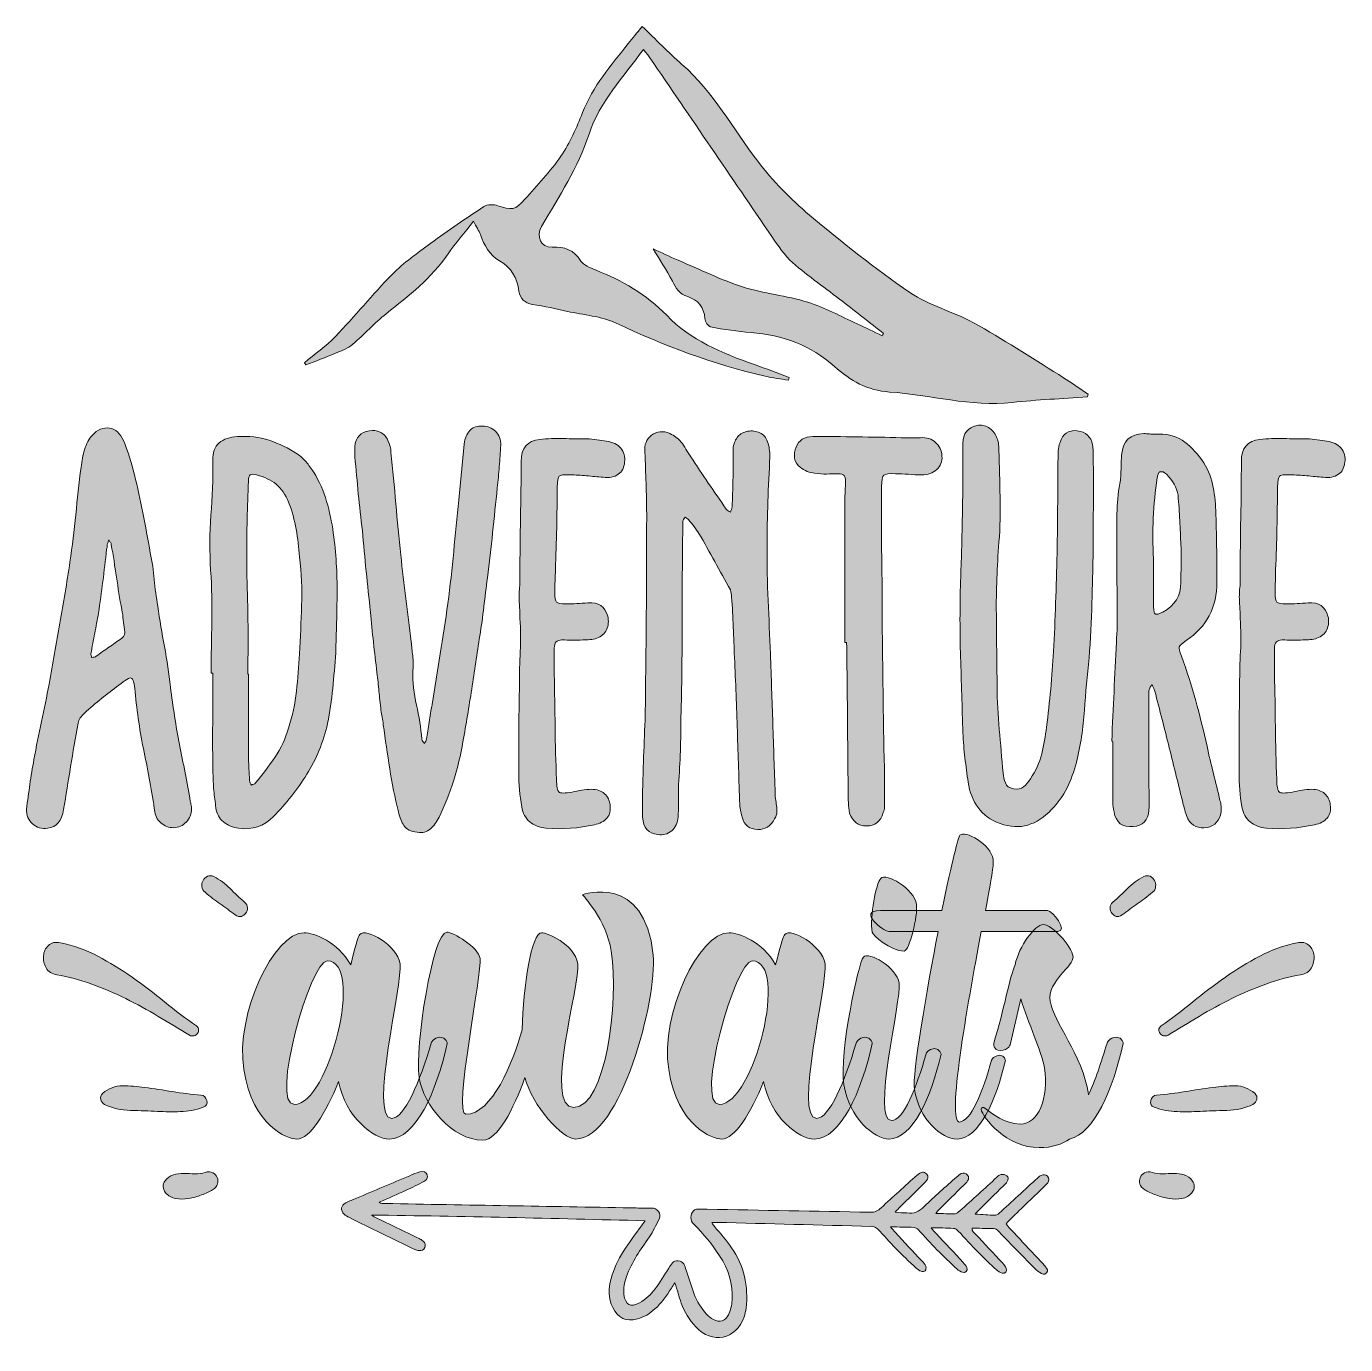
# Model space of a CAD drawing. Header units: inches. Extents: x 30 to 470, y -471 to -31.
import ezdxf

# ---------------------------------------------------------------- set-up
doc = ezdxf.new("R2010")
doc.units = ezdxf.units.IN
doc.header["$MEASUREMENT"] = 0
doc.layers.add('Layer 1', color=7, linetype='Continuous')

# ---------------------------------------------------------------- blocks, each defined once
blk = doc.blocks.new('block 3')
at = {"layer": 'Layer 1', "true_color": 0x0b0b0b}
h = blk.add_hatch(color=28, dxfattribs=at)
h.dxf.hatch_style = 2
edge = h.paths.add_edge_path()
edge.add_spline(control_points=[(384.11, -154.78), (375.75, -155.38), (367.35, -155.73), (359.02, -156.65), (345.09, -158.18), (331.72, -154.07), (318.06, -153.16), (310.54, -152.65), (305.01, -149.37), (299.69, -144.64), (291.77, -137.59), (282.35, -134.04), (271.79, -133.28), (267.27, -132.95), (262.77, -132.26), (258.32, -131.42), (257.5, -131.27), (256.43, -129.64), (256.38, -128.65), (256.2, -124.73), (253.99, -122.34), (250.65, -121.31), (247.79, -120.43), (246.78, -118.44), (245.56, -116.14), (243.6, -112.45), (241.28, -108.94), (239.09, -105.32), (241.65, -106.49), (244.55, -107.88), (247.51, -109.14), (254.64, -112.18), (261.64, -115.65), (269, -118.02), (276.06, -120.3), (283.64, -120.96), (290.74, -123.16), (296.43, -124.92), (301.75, -127.9), (307.21, -130.38), (310.03, -131.66), (312.81, -133.02), (315.61, -134.34), (315.77, -134.09), (315.93, -133.85), (316.09, -133.6), (311.53, -130.05), (306.98, -126.49), (302.41, -122.96), (296.82, -118.63), (291.01, -114.57), (285.68, -109.94), (282.94, -107.55), (280.87, -104.31), (278.78, -101.26), (265.17, -81.38), (251.64, -61.45), (238.07, -41.55), (237.49, -40.69), (236.78, -39.92), (235.86, -38.76), (229.18, -47.97), (221.33, -56.09), (217.71, -67.03), (214.03, -78.12), (207.77, -87.9), (201.9, -97.88), (199.98, -101.16), (201.62, -104.94), (205.37, -104.74), (209.67, -104.52), (212.6, -105.76), (214.99, -109.4), (215.95, -110.86), (218.13, -111.68), (219.92, -112.4), (228.78, -115.96), (236.8, -120.46), (243.64, -127.53), (251.63, -135.78), (262.2, -140.26), (272.98, -144), (276.86, -145.35), (280.68, -146.88), (284.53, -148.32), (284.45, -148.62), (284.37, -148.91), (284.29, -149.2), (281.7, -148.77), (279.08, -148.48), (276.53, -147.9), (259.24, -143.94), (242.8, -137.66), (226.74, -130.15), (221.8, -127.84), (215.96, -127.43), (210.52, -126.23), (206.65, -125.37), (202.77, -124.53), (198.87, -123.88), (196.21, -123.44), (194.74, -122.05), (194.32, -119.46), (193.62, -115.14), (191.82, -111.53), (187.84, -109.31), (184.39, -107.37), (182.79, -104.1), (181.43, -100.6), (180.9, -99.22), (180.06, -97.95), (179.1, -96.14), (176.11, -99.98), (173.16, -103.36), (170.65, -107.04), (165.12, -115.13), (157.57, -121.02), (150, -126.99), (146.04, -130.1), (142.67, -133.96), (138.81, -137.22), (137.19, -138.59), (135.03, -139.37), (133.04, -140.22), (129.77, -141.61), (126.44, -142.84), (123.13, -144.13), (122.98, -143.89), (122.83, -143.65), (122.68, -143.41), (126.14, -140.5), (129.91, -137.87), (133.02, -134.62), (139.5, -127.85), (145.42, -120.54), (152, -113.87), (155.85, -109.97), (160.43, -106.75), (164.87, -103.48), (170.66, -99.23), (176.57, -95.13), (182.59, -91.23), (183.75, -90.48), (185.89, -90.42), (187.25, -90.92), (191.65, -92.56), (193.23, -92.38), (196.3, -88.8), (200.37, -84.05), (204.81, -79.55), (208.3, -74.4), (211.32, -69.95), (213.56, -64.88), (215.54, -59.85), (219.01, -51.05), (225.05, -44.06), (230.77, -36.81), (232.2, -35), (233.69, -33.24), (235.49, -31.04), (240, -35.39), (244.16, -39.8), (248.72, -43.74), (259.31, -52.88), (265.67, -65.25), (274.04, -76.09), (279.09, -82.63), (284.98, -88.72), (291.31, -94.05), (302.11, -103.14), (313.22, -111.98), (324.86, -119.94), (331.27, -124.31), (339.28, -126.24), (346.14, -130.05), (355.84, -135.44), (365.16, -141.51), (374.6, -147.36), (377.91, -149.42), (381.08, -151.71), (384.32, -153.89), (384.25, -154.19), (384.18, -154.48), (384.11, -154.78)], knot_values=[0, 0, 0, 0, 1, 1, 1, 2, 2, 2, 3, 3, 3, 4, 4, 4, 5, 5, 5, 6, 6, 6, 7, 7, 7, 8, 8, 8, 9, 9, 9, 10, 10, 10, 11, 11, 11, 12, 12, 12, 13, 13, 13, 14, 14, 14, 15, 15, 15, 16, 16, 16, 17, 17, 17, 18, 18, 18, 19, 19, 19, 20, 20, 20, 21, 21, 21, 22, 22, 22, 23, 23, 23, 24, 24, 24, 25, 25, 25, 26, 26, 26, 27, 27, 27, 28, 28, 28, 29, 29, 29, 30, 30, 30, 31, 31, 31, 32, 32, 32, 33, 33, 33, 34, 34, 34, 35, 35, 35, 36, 36, 36, 37, 37, 37, 38, 38, 38, 39, 39, 39, 40, 40, 40, 41, 41, 41, 42, 42, 42, 43, 43, 43, 44, 44, 44, 45, 45, 45, 46, 46, 46, 47, 47, 47, 48, 48, 48, 49, 49, 49, 50, 50, 50, 51, 51, 51, 52, 52, 52, 53, 53, 53, 54, 54, 54, 55, 55, 55, 56, 56, 56, 57, 57, 57, 58, 58, 58, 59, 59, 59, 60, 60, 60, 61, 61, 61, 61], degree=3, periodic=1)
at = {"layer": 'Layer 1', "lineweight": 0}
blk.add_open_spline([(384.11, -154.78), (375.75, -155.38), (367.35, -155.73), (359.02, -156.65), (345.09, -158.18), (331.72, -154.07), (318.06, -153.16), (310.54, -152.65), (305.01, -149.37), (299.69, -144.64), (291.77, -137.59), (282.35, -134.04), (271.79, -133.28), (267.27, -132.95), (262.77, -132.26), (258.32, -131.42), (257.5, -131.27), (256.43, -129.64), (256.38, -128.65), (256.2, -124.73), (253.99, -122.34), (250.65, -121.31), (247.79, -120.43), (246.78, -118.44), (245.56, -116.14), (243.6, -112.45), (241.28, -108.94), (239.09, -105.32), (241.65, -106.49), (244.55, -107.88), (247.51, -109.14), (254.64, -112.18), (261.64, -115.65), (269, -118.02), (276.06, -120.3), (283.64, -120.96), (290.74, -123.16), (296.43, -124.92), (301.75, -127.9), (307.21, -130.38), (310.03, -131.66), (312.81, -133.02), (315.61, -134.34), (315.77, -134.09), (315.93, -133.85), (316.09, -133.6), (311.53, -130.05), (306.98, -126.49), (302.41, -122.96), (296.82, -118.63), (291.01, -114.57), (285.68, -109.94), (282.94, -107.55), (280.87, -104.31), (278.78, -101.26), (265.17, -81.38), (251.64, -61.45), (238.07, -41.55), (237.49, -40.69), (236.78, -39.92), (235.86, -38.76), (229.18, -47.97), (221.33, -56.09), (217.71, -67.03), (214.03, -78.12), (207.77, -87.9), (201.9, -97.88), (199.98, -101.16), (201.62, -104.94), (205.37, -104.74), (209.67, -104.52), (212.6, -105.76), (214.99, -109.4), (215.95, -110.86), (218.13, -111.68), (219.92, -112.4), (228.78, -115.96), (236.8, -120.46), (243.64, -127.53), (251.63, -135.78), (262.2, -140.26), (272.98, -144), (276.86, -145.35), (280.68, -146.88), (284.53, -148.32), (284.45, -148.62), (284.37, -148.91), (284.29, -149.2), (281.7, -148.77), (279.08, -148.48), (276.53, -147.9), (259.24, -143.94), (242.8, -137.66), (226.74, -130.15), (221.8, -127.84), (215.96, -127.43), (210.52, -126.23), (206.65, -125.37), (202.77, -124.53), (198.87, -123.88), (196.21, -123.44), (194.74, -122.05), (194.32, -119.46), (193.62, -115.14), (191.82, -111.53), (187.84, -109.31), (184.39, -107.37), (182.79, -104.1), (181.43, -100.6), (180.9, -99.22), (180.06, -97.95), (179.1, -96.14), (176.11, -99.98), (173.16, -103.36), (170.65, -107.04), (165.12, -115.13), (157.57, -121.02), (150, -126.99), (146.04, -130.1), (142.67, -133.96), (138.81, -137.22), (137.19, -138.59), (135.03, -139.37), (133.04, -140.22), (129.77, -141.61), (126.44, -142.84), (123.13, -144.13), (122.98, -143.89), (122.83, -143.65), (122.68, -143.41), (126.14, -140.5), (129.91, -137.87), (133.02, -134.62), (139.5, -127.85), (145.42, -120.54), (152, -113.87), (155.85, -109.97), (160.43, -106.75), (164.87, -103.48), (170.66, -99.23), (176.57, -95.13), (182.59, -91.23), (183.75, -90.48), (185.89, -90.42), (187.25, -90.92), (191.65, -92.56), (193.23, -92.38), (196.3, -88.8), (200.37, -84.05), (204.81, -79.55), (208.3, -74.4), (211.32, -69.95), (213.56, -64.88), (215.54, -59.85), (219.01, -51.05), (225.05, -44.06), (230.77, -36.81), (232.2, -35), (233.69, -33.24), (235.49, -31.04), (240, -35.39), (244.16, -39.8), (248.72, -43.74), (259.31, -52.88), (265.67, -65.25), (274.04, -76.09), (279.09, -82.63), (284.98, -88.72), (291.31, -94.05), (302.11, -103.14), (313.22, -111.98), (324.86, -119.94), (331.27, -124.31), (339.28, -126.24), (346.14, -130.05), (355.84, -135.44), (365.16, -141.51), (374.6, -147.36), (377.91, -149.42), (381.08, -151.71), (384.32, -153.89), (384.25, -154.19), (384.18, -154.48), (384.11, -154.78)], degree=3, knots=[0, 0, 0, 0, 1, 1, 1, 2, 2, 2, 3, 3, 3, 4, 4, 4, 5, 5, 5, 6, 6, 6, 7, 7, 7, 8, 8, 8, 9, 9, 9, 10, 10, 10, 11, 11, 11, 12, 12, 12, 13, 13, 13, 14, 14, 14, 15, 15, 15, 16, 16, 16, 17, 17, 17, 18, 18, 18, 19, 19, 19, 20, 20, 20, 21, 21, 21, 22, 22, 22, 23, 23, 23, 24, 24, 24, 25, 25, 25, 26, 26, 26, 27, 27, 27, 28, 28, 28, 29, 29, 29, 30, 30, 30, 31, 31, 31, 32, 32, 32, 33, 33, 33, 34, 34, 34, 35, 35, 35, 36, 36, 36, 37, 37, 37, 38, 38, 38, 39, 39, 39, 40, 40, 40, 41, 41, 41, 42, 42, 42, 43, 43, 43, 44, 44, 44, 45, 45, 45, 46, 46, 46, 47, 47, 47, 48, 48, 48, 49, 49, 49, 50, 50, 50, 51, 51, 51, 52, 52, 52, 53, 53, 53, 54, 54, 54, 55, 55, 55, 56, 56, 56, 57, 57, 57, 58, 58, 58, 59, 59, 59, 60, 60, 60, 61, 61, 61, 61], dxfattribs=at)
blk = doc.blocks.new('block 4')
at = {"layer": 'Layer 1', "true_color": 0x0b0b0b}
h = blk.add_hatch(color=28, dxfattribs=at)
h.dxf.hatch_style = 2
edge = h.paths.add_edge_path()
edge.add_spline(control_points=[(326.37, -386.07), (325.58, -381.01), (330.48, -353.04), (334.28, -333.29), (334.28, -333.29), (317.84, -333.29), (317.84, -333.29), (315.94, -333.29), (307.09, -326.33), (315, -326.33), (315, -326.33), (335.54, -326.33), (335.54, -326.33), (339.02, -309.27), (341.07, -301.84), (341.54, -301.21), (343.12, -299.31), (351.97, -304.21), (352.61, -309.27), (352.92, -310.85), (352.45, -313.69), (350.08, -326.33), (350.08, -326.33), (370.78, -326.33), (370.78, -326.33), (372.52, -326.33), (377.73, -333.29), (374.26, -333.29), (374.26, -333.29), (348.66, -333.29), (348.66, -333.29), (343.92, -358.57), (337.12, -396.97), (341.39, -396.97), (345.02, -396.97), (349.29, -386.86), (352.13, -376.27), (352.13, -376.27), (352.92, -374.69), (354.82, -374.69), (356.72, -374.69), (356.72, -376.43), (356.72, -376.43), (353.71, -389.7), (347.87, -402.66), (340.6, -402.66), (335.38, -402.66), (327.95, -396.18), (326.37, -386.07)], knot_values=[0, 0, 0, 0, 1, 1, 1, 2, 2, 2, 3, 3, 3, 4, 4, 4, 5, 5, 5, 6, 6, 6, 7, 7, 7, 8, 8, 8, 9, 9, 9, 10, 10, 10, 11, 11, 11, 12, 12, 12, 13, 13, 13, 14, 14, 14, 15, 15, 15, 16, 16, 16, 16], degree=3, periodic=1)
h = blk.add_hatch(color=28, dxfattribs=at)
h.dxf.hatch_style = 2
edge = h.paths.add_edge_path()
edge.add_spline(control_points=[(213.97, -344.11), (214.93, -350.63), (202.26, -392.1), (212.63, -392.1), (223.19, -392.1), (227.8, -357.16), (225.11, -339.88), (223.57, -329.51), (215.51, -321.07), (215.51, -321.07), (215.51, -321.07), (236.44, -313.58), (239.12, -341.23), (240.47, -355.62), (228.37, -402.66), (213.21, -402.66), (208.79, -402.66), (198.81, -391.72), (196.31, -382.12), (192.47, -392.87), (187.1, -403.04), (182.3, -403.04), (171.93, -403.04), (162.33, -391.14), (160.99, -382.12), (159.45, -372.13), (165.59, -333.55), (170.2, -333.55), (172.31, -333.55), (180.76, -338.54), (181.34, -342.38), (182.1, -346.6), (172.31, -394.4), (176.54, -394.4), (185.37, -394.4), (192.28, -377.13), (195.35, -366.18), (195.74, -351.59), (198.42, -333.74), (201.88, -333.74), (203.41, -333.74), (212.82, -337.39), (213.97, -344.11)], knot_values=[0, 0, 0, 0, 1, 1, 1, 2, 2, 2, 3, 3, 3, 4, 4, 4, 5, 5, 5, 6, 6, 6, 7, 7, 7, 8, 8, 8, 9, 9, 9, 10, 10, 10, 11, 11, 11, 12, 12, 12, 13, 13, 13, 14, 14, 14, 14], degree=3, periodic=1)
h = blk.add_hatch(color=28, dxfattribs=at)
h.dxf.hatch_style = 2
edge = h.paths.add_edge_path()
edge.add_spline(control_points=[(333.02, -372.46), (335.07, -372.46), (335.24, -374.34), (335.24, -374.34), (332, -388.67), (325.69, -402.66), (317.84, -402.66), (313.06, -402.66), (304.53, -395.66), (302.83, -384.57), (301.12, -373.66), (307.77, -343.63), (309.31, -341.92), (311.02, -339.87), (320.4, -345.16), (321.25, -350.62), (322.1, -356.08), (311.87, -396.52), (318.69, -396.52), (322.62, -396.52), (327.05, -385.6), (330.29, -374.17), (330.29, -374.17), (330.98, -372.46), (333.02, -372.46)], knot_values=[0, 0, 0, 0, 1, 1, 1, 2, 2, 2, 3, 3, 3, 4, 4, 4, 5, 5, 5, 6, 6, 6, 7, 7, 7, 8, 8, 8, 8], degree=3, periodic=1)
edge = h.paths.add_edge_path()
edge.add_spline(control_points=[(327.05, -324.35), (327.57, -328.1), (324.66, -339.87), (322.96, -339.87), (318.35, -339.87), (312.38, -334.59), (312.21, -333.56), (311.36, -328.44), (313.57, -317.18), (315.11, -315.65), (316.82, -313.6), (326.2, -318.89), (327.05, -324.35)], knot_values=[0, 0, 0, 0, 1, 1, 1, 2, 2, 2, 3, 3, 3, 4, 4, 4, 4], degree=3, periodic=1)
h = blk.add_hatch(color=28, dxfattribs=at)
h.dxf.hatch_style = 2
edge = h.paths.add_edge_path()
edge.add_spline(control_points=[(167.9, -368.68), (170.2, -368.68), (170.39, -370.79), (170.39, -370.79), (166.74, -386.92), (159.83, -402.66), (151, -402.66), (145.82, -402.66), (136.41, -395.36), (134.11, -383.46), (129.88, -394.02), (124.51, -402.66), (120.09, -402.66), (117.21, -402.66), (105.31, -398.44), (102.43, -379.43), (99.55, -360.62), (112.61, -333.74), (122.59, -333.74), (125.85, -333.74), (133.92, -336.81), (138.14, -344.49), (139.48, -339.11), (140.63, -334.89), (141.21, -334.31), (143.13, -332.01), (153.69, -337.96), (154.65, -344.11), (155.61, -350.25), (144.09, -395.75), (151.77, -395.75), (156.19, -395.75), (161.18, -383.46), (165.02, -370.6), (165.02, -370.6), (165.78, -368.68), (167.9, -368.68)], knot_values=[0, 0, 0, 0, 1, 1, 1, 2, 2, 2, 3, 3, 3, 4, 4, 4, 5, 5, 5, 6, 6, 6, 7, 7, 7, 8, 8, 8, 9, 9, 9, 10, 10, 10, 11, 11, 11, 12, 12, 12, 12], degree=3, periodic=1)
edge = h.paths.add_edge_path()
edge.add_spline(control_points=[(130.27, -343.15), (124.7, -343.15), (111.07, -391.14), (119.32, -391.14), (130.84, -391.14), (142.94, -343.15), (130.27, -343.15)], knot_values=[0, 0, 0, 0, 1, 1, 1, 2, 2, 2, 2], degree=3, periodic=1)
h = blk.add_hatch(color=28, dxfattribs=at)
h.dxf.hatch_style = 2
edge = h.paths.add_edge_path()
edge.add_spline(control_points=[(309.78, -368.68), (312.08, -368.68), (312.27, -370.79), (312.27, -370.79), (308.63, -386.92), (301.72, -402.66), (292.88, -402.66), (287.7, -402.66), (278.29, -395.36), (275.99, -383.46), (271.77, -394.02), (266.39, -402.66), (261.98, -402.66), (259.1, -402.66), (247.19, -398.44), (244.31, -379.43), (241.43, -360.62), (254.49, -333.74), (264.47, -333.74), (267.73, -333.74), (275.8, -336.81), (280.02, -344.49), (281.37, -339.11), (282.52, -334.89), (283.09, -334.31), (285.01, -332.01), (295.57, -337.96), (296.53, -344.11), (297.49, -350.25), (285.97, -395.75), (293.65, -395.75), (298.07, -395.75), (303.06, -383.46), (306.9, -370.6), (306.9, -370.6), (307.67, -368.68), (309.78, -368.68)], knot_values=[0, 0, 0, 0, 1, 1, 1, 2, 2, 2, 3, 3, 3, 4, 4, 4, 5, 5, 5, 6, 6, 6, 7, 7, 7, 8, 8, 8, 9, 9, 9, 10, 10, 10, 11, 11, 11, 12, 12, 12, 12], degree=3, periodic=1)
edge = h.paths.add_edge_path()
edge.add_spline(control_points=[(272.15, -343.15), (266.58, -343.15), (252.95, -391.14), (261.21, -391.14), (272.73, -391.14), (284.82, -343.15), (272.15, -343.15)], knot_values=[0, 0, 0, 0, 1, 1, 1, 2, 2, 2, 2], degree=3, periodic=1)
h = blk.add_hatch(color=28, dxfattribs=at)
h.dxf.hatch_style = 2
edge = h.paths.add_edge_path()
edge.add_spline(control_points=[(354.95, -373.09), (352.65, -373.09), (352.84, -370.6), (352.84, -370.6), (356.3, -359.46), (358.22, -348.33), (359.95, -344.49), (361.29, -338.15), (366.66, -331.05), (369.35, -331.05), (372.42, -331.05), (378.76, -337.96), (379.34, -341.8), (379.72, -344.87), (370.7, -349.86), (371.66, -356.58), (372.81, -363.69), (382.41, -374.44), (384.52, -387.68), (384.52, -387.68), (384.52, -387.88), (384.52, -387.88), (386.63, -383.27), (388.74, -377.13), (390.66, -370.6), (390.66, -370.6), (391.43, -368.68), (393.73, -368.68), (396.04, -368.68), (396.04, -370.79), (396.04, -370.79), (392.77, -385.96), (386.25, -400.93), (378.18, -402.66), (375.69, -404.39), (372.42, -405.54), (368.01, -405.54), (357.07, -405.54), (349.19, -395.56), (348.62, -392.68), (348.62, -392.29), (349.19, -391.52), (350.35, -392.68), (352.07, -394.02), (356.68, -397.67), (361.67, -397.67), (367.82, -397.67), (371.27, -389.03), (369.74, -378.85), (368.78, -373.29), (364.36, -363.88), (361.86, -355.82), (361.86, -355.82), (358.41, -370.79), (358.41, -370.79), (358.41, -370.79), (358.03, -373.09), (354.95, -373.09)], knot_values=[0, 0, 0, 0, 1, 1, 1, 2, 2, 2, 3, 3, 3, 4, 4, 4, 5, 5, 5, 6, 6, 6, 7, 7, 7, 8, 8, 8, 9, 9, 9, 10, 10, 10, 11, 11, 11, 12, 12, 12, 13, 13, 13, 14, 14, 14, 15, 15, 15, 16, 16, 16, 17, 17, 17, 18, 18, 18, 19, 19, 19, 19], degree=3, periodic=1)
at = {"layer": 'Layer 1', "lineweight": 0}
for points, knots in [([(326.37, -386.07), (325.58, -381.01), (330.48, -353.04), (334.28, -333.29), (334.28, -333.29), (317.84, -333.29), (317.84, -333.29), (315.94, -333.29), (307.09, -326.33), (315, -326.33), (315, -326.33), (335.54, -326.33), (335.54, -326.33), (339.02, -309.27), (341.07, -301.84), (341.54, -301.21), (343.12, -299.31), (351.97, -304.21), (352.61, -309.27), (352.92, -310.85), (352.45, -313.69), (350.08, -326.33), (350.08, -326.33), (370.78, -326.33), (370.78, -326.33), (372.52, -326.33), (377.73, -333.29), (374.26, -333.29), (374.26, -333.29), (348.66, -333.29), (348.66, -333.29), (343.92, -358.57), (337.12, -396.97), (341.39, -396.97), (345.02, -396.97), (349.29, -386.86), (352.13, -376.27), (352.13, -376.27), (352.92, -374.69), (354.82, -374.69), (356.72, -374.69), (356.72, -376.43), (356.72, -376.43), (353.71, -389.7), (347.87, -402.66), (340.6, -402.66), (335.38, -402.66), (327.95, -396.18), (326.37, -386.07)], [0, 0, 0, 0, 1, 1, 1, 2, 2, 2, 3, 3, 3, 4, 4, 4, 5, 5, 5, 6, 6, 6, 7, 7, 7, 8, 8, 8, 9, 9, 9, 10, 10, 10, 11, 11, 11, 12, 12, 12, 13, 13, 13, 14, 14, 14, 15, 15, 15, 16, 16, 16, 16]), ([(213.97, -344.11), (214.93, -350.63), (202.26, -392.1), (212.63, -392.1), (223.19, -392.1), (227.8, -357.16), (225.11, -339.88), (223.57, -329.51), (215.51, -321.07), (215.51, -321.07), (215.51, -321.07), (236.44, -313.58), (239.12, -341.23), (240.47, -355.62), (228.37, -402.66), (213.21, -402.66), (208.79, -402.66), (198.81, -391.72), (196.31, -382.12), (192.47, -392.87), (187.1, -403.04), (182.3, -403.04), (171.93, -403.04), (162.33, -391.14), (160.99, -382.12), (159.45, -372.13), (165.59, -333.55), (170.2, -333.55), (172.31, -333.55), (180.76, -338.54), (181.34, -342.38), (182.1, -346.6), (172.31, -394.4), (176.54, -394.4), (185.37, -394.4), (192.28, -377.13), (195.35, -366.18), (195.74, -351.59), (198.42, -333.74), (201.88, -333.74), (203.41, -333.74), (212.82, -337.39), (213.97, -344.11)], [0, 0, 0, 0, 1, 1, 1, 2, 2, 2, 3, 3, 3, 4, 4, 4, 5, 5, 5, 6, 6, 6, 7, 7, 7, 8, 8, 8, 9, 9, 9, 10, 10, 10, 11, 11, 11, 12, 12, 12, 13, 13, 13, 14, 14, 14, 14]), ([(327.05, -324.35), (327.57, -328.1), (324.66, -339.87), (322.96, -339.87), (318.35, -339.87), (312.38, -334.59), (312.21, -333.56), (311.36, -328.44), (313.57, -317.18), (315.11, -315.65), (316.82, -313.6), (326.2, -318.89), (327.05, -324.35)], [0, 0, 0, 0, 1, 1, 1, 2, 2, 2, 3, 3, 3, 4, 4, 4, 4]), ([(167.9, -368.68), (170.2, -368.68), (170.39, -370.79), (170.39, -370.79), (166.74, -386.92), (159.83, -402.66), (151, -402.66), (145.82, -402.66), (136.41, -395.36), (134.11, -383.46), (129.88, -394.02), (124.51, -402.66), (120.09, -402.66), (117.21, -402.66), (105.31, -398.44), (102.43, -379.43), (99.55, -360.62), (112.61, -333.74), (122.59, -333.74), (125.85, -333.74), (133.92, -336.81), (138.14, -344.49), (139.48, -339.11), (140.63, -334.89), (141.21, -334.31), (143.13, -332.01), (153.69, -337.96), (154.65, -344.11), (155.61, -350.25), (144.09, -395.75), (151.77, -395.75), (156.19, -395.75), (161.18, -383.46), (165.02, -370.6), (165.02, -370.6), (165.78, -368.68), (167.9, -368.68)], [0, 0, 0, 0, 1, 1, 1, 2, 2, 2, 3, 3, 3, 4, 4, 4, 5, 5, 5, 6, 6, 6, 7, 7, 7, 8, 8, 8, 9, 9, 9, 10, 10, 10, 11, 11, 11, 12, 12, 12, 12]), ([(309.78, -368.68), (312.08, -368.68), (312.27, -370.79), (312.27, -370.79), (308.63, -386.92), (301.72, -402.66), (292.88, -402.66), (287.7, -402.66), (278.29, -395.36), (275.99, -383.46), (271.77, -394.02), (266.39, -402.66), (261.98, -402.66), (259.1, -402.66), (247.19, -398.44), (244.31, -379.43), (241.43, -360.62), (254.49, -333.74), (264.47, -333.74), (267.73, -333.74), (275.8, -336.81), (280.02, -344.49), (281.37, -339.11), (282.52, -334.89), (283.09, -334.31), (285.01, -332.01), (295.57, -337.96), (296.53, -344.11), (297.49, -350.25), (285.97, -395.75), (293.65, -395.75), (298.07, -395.75), (303.06, -383.46), (306.9, -370.6), (306.9, -370.6), (307.67, -368.68), (309.78, -368.68)], [0, 0, 0, 0, 1, 1, 1, 2, 2, 2, 3, 3, 3, 4, 4, 4, 5, 5, 5, 6, 6, 6, 7, 7, 7, 8, 8, 8, 9, 9, 9, 10, 10, 10, 11, 11, 11, 12, 12, 12, 12]), ([(354.95, -373.09), (352.65, -373.09), (352.84, -370.6), (352.84, -370.6), (356.3, -359.46), (358.22, -348.33), (359.95, -344.49), (361.29, -338.15), (366.66, -331.05), (369.35, -331.05), (372.42, -331.05), (378.76, -337.96), (379.34, -341.8), (379.72, -344.87), (370.7, -349.86), (371.66, -356.58), (372.81, -363.69), (382.41, -374.44), (384.52, -387.68), (384.52, -387.68), (384.52, -387.88), (384.52, -387.88), (386.63, -383.27), (388.74, -377.13), (390.66, -370.6), (390.66, -370.6), (391.43, -368.68), (393.73, -368.68), (396.04, -368.68), (396.04, -370.79), (396.04, -370.79), (392.77, -385.96), (386.25, -400.93), (378.18, -402.66), (375.69, -404.39), (372.42, -405.54), (368.01, -405.54), (357.07, -405.54), (349.19, -395.56), (348.62, -392.68), (348.62, -392.29), (349.19, -391.52), (350.35, -392.68), (352.07, -394.02), (356.68, -397.67), (361.67, -397.67), (367.82, -397.67), (371.27, -389.03), (369.74, -378.85), (368.78, -373.29), (364.36, -363.88), (361.86, -355.82), (361.86, -355.82), (358.41, -370.79), (358.41, -370.79), (358.41, -370.79), (358.03, -373.09), (354.95, -373.09)], [0, 0, 0, 0, 1, 1, 1, 2, 2, 2, 3, 3, 3, 4, 4, 4, 5, 5, 5, 6, 6, 6, 7, 7, 7, 8, 8, 8, 9, 9, 9, 10, 10, 10, 11, 11, 11, 12, 12, 12, 13, 13, 13, 14, 14, 14, 15, 15, 15, 16, 16, 16, 17, 17, 17, 18, 18, 18, 19, 19, 19, 19]), ([(130.27, -343.15), (124.7, -343.15), (111.07, -391.14), (119.32, -391.14), (130.84, -391.14), (142.94, -343.15), (130.27, -343.15)], [0, 0, 0, 0, 1, 1, 1, 2, 2, 2, 2]), ([(272.15, -343.15), (266.58, -343.15), (252.95, -391.14), (261.21, -391.14), (272.73, -391.14), (284.82, -343.15), (272.15, -343.15)], [0, 0, 0, 0, 1, 1, 1, 2, 2, 2, 2]), ([(333.02, -372.46), (335.07, -372.46), (335.24, -374.34), (335.24, -374.34), (332, -388.67), (325.69, -402.66), (317.84, -402.66), (313.06, -402.66), (304.53, -395.66), (302.83, -384.57), (301.12, -373.66), (307.77, -343.63), (309.31, -341.92), (311.02, -339.87), (320.4, -345.16), (321.25, -350.62), (322.1, -356.08), (311.87, -396.52), (318.69, -396.52), (322.62, -396.52), (327.05, -385.6), (330.29, -374.17), (330.29, -374.17), (330.98, -372.46), (333.02, -372.46)], [0, 0, 0, 0, 1, 1, 1, 2, 2, 2, 3, 3, 3, 4, 4, 4, 5, 5, 5, 6, 6, 6, 7, 7, 7, 8, 8, 8, 8])]:
    blk.add_open_spline(points, degree=3, knots=knots, dxfattribs=at)
blk = doc.blocks.new('block 5')
at = {"layer": 'Layer 1', "true_color": 0x0b0b0b}
h = blk.add_hatch(color=28, dxfattribs=at)
h.dxf.hatch_style = 2
edge = h.paths.add_edge_path()
edge.add_spline(control_points=[(29.85, -292.45), (30.24, -289.74), (30.63, -286.99), (31.02, -284.2), (31.41, -281.42), (31.86, -278.67), (32.38, -275.95), (33.15, -271.68), (33.99, -267.45), (34.9, -263.24), (35.8, -259.04), (36.65, -254.86), (37.42, -250.72), (38.59, -243.86), (39.78, -237.07), (41.01, -230.34), (42.24, -223.61), (43.37, -216.82), (44.41, -209.96), (45.19, -204.65), (45.83, -199.38), (46.35, -194.14), (46.87, -188.9), (47.45, -183.63), (48.1, -178.32), (48.36, -176.12), (48.74, -174.18), (49.26, -172.5), (49.91, -170.43), (50.75, -168.81), (51.79, -167.64), (53.6, -165.7), (55.54, -164.89), (57.61, -165.22), (59.68, -165.54), (61.23, -166.93), (62.27, -169.39), (63.69, -172.88), (64.92, -176.7), (65.96, -180.84), (67.9, -189.12), (69.65, -197.8), (71.2, -206.85), (71.84, -209.83), (72.3, -212.81), (72.56, -215.78), (72.82, -218.76), (73.2, -221.73), (73.72, -224.71), (74.37, -229.24), (75.11, -233.74), (75.95, -238.2), (76.79, -242.66), (77.47, -247.16), (77.99, -251.69), (78.77, -258.29), (79.77, -264.7), (81, -270.91), (82.23, -277.12), (83.43, -283.46), (84.59, -289.93), (84.72, -290.19), (84.79, -290.48), (84.79, -290.8), (84.79, -291.13), (84.85, -291.42), (84.98, -291.68), (85.11, -293.49), (84.66, -295.04), (83.62, -296.34), (82.58, -297.63), (81.23, -298.41), (79.55, -298.66), (77.99, -298.8), (76.54, -298.37), (75.18, -297.4), (73.82, -296.43), (73.01, -295.11), (72.75, -293.42), (71.71, -286.7), (70.52, -280.03), (69.16, -273.43), (67.8, -266.83), (66.8, -260.1), (66.15, -253.24), (65.89, -250.4), (65.47, -248.88), (64.89, -248.68), (64.31, -248.49), (62.92, -249.3), (60.72, -251.11), (58.78, -252.53), (56.83, -254.02), (54.89, -255.57), (52.95, -257.13), (51.07, -258.75), (49.26, -260.43), (48.1, -261.46), (47.39, -262.56), (47.13, -263.73), (46.22, -268.64), (45.38, -273.5), (44.61, -278.28), (43.83, -283.07), (43.05, -287.86), (42.28, -292.65), (41.63, -296.4), (39.88, -298.47), (37.04, -298.86), (34.96, -299.12), (33.25, -298.63), (31.89, -297.4), (30.53, -296.17), (29.85, -294.52), (29.85, -292.45)], knot_values=[0, 0, 0, 0, 1, 1, 1, 2, 2, 2, 3, 3, 3, 4, 4, 4, 5, 5, 5, 6, 6, 6, 7, 7, 7, 8, 8, 8, 9, 9, 9, 10, 10, 10, 11, 11, 11, 12, 12, 12, 13, 13, 13, 14, 14, 14, 15, 15, 15, 16, 16, 16, 17, 17, 17, 18, 18, 18, 19, 19, 19, 20, 20, 20, 21, 21, 21, 22, 22, 22, 23, 23, 23, 24, 24, 24, 25, 25, 25, 26, 26, 26, 27, 27, 27, 28, 28, 28, 29, 29, 29, 30, 30, 30, 31, 31, 31, 32, 32, 32, 33, 33, 33, 34, 34, 34, 35, 35, 35, 36, 36, 36, 37, 37, 37, 38, 38, 38, 38], degree=3, periodic=1)
edge = h.paths.add_edge_path()
edge.add_spline(control_points=[(51.4, -240.63), (51.4, -240.76), (51.43, -240.92), (51.5, -241.11), (51.56, -241.31), (51.59, -241.53), (51.59, -241.79), (52.37, -241.79), (52.89, -241.66), (53.15, -241.4), (54.57, -240.37), (55.99, -239.37), (57.42, -238.39), (58.84, -237.42), (60.26, -236.42), (61.69, -235.39), (62.59, -234.74), (62.92, -233.77), (62.66, -232.47), (62.4, -231.44), (62.24, -230.37), (62.17, -229.27), (62.11, -228.17), (61.94, -227.04), (61.69, -225.87), (61.04, -222.25), (60.46, -218.63), (59.94, -215), (59.42, -211.38), (58.84, -207.76), (58.19, -204.13), (58.19, -203.88), (58.1, -203.62), (57.9, -203.36), (57.71, -203.1), (57.54, -202.84), (57.42, -202.58), (57.29, -202.84), (57.09, -203.36), (56.83, -204.13), (56.83, -204.78), (56.77, -205.3), (56.64, -205.69), (56.25, -209.31), (55.83, -212.9), (55.38, -216.46), (54.92, -220.02), (54.44, -223.55), (53.92, -227.04), (53.53, -229.24), (53.11, -231.47), (52.66, -233.74), (52.21, -236), (51.79, -238.3), (51.4, -240.63)], knot_values=[0, 0, 0, 0, 1, 1, 1, 2, 2, 2, 3, 3, 3, 4, 4, 4, 5, 5, 5, 6, 6, 6, 7, 7, 7, 8, 8, 8, 9, 9, 9, 10, 10, 10, 11, 11, 11, 12, 12, 12, 13, 13, 13, 14, 14, 14, 15, 15, 15, 16, 16, 16, 17, 17, 17, 18, 18, 18, 18], degree=3, periodic=1)
h = blk.add_hatch(color=28, dxfattribs=at)
h.dxf.hatch_style = 2
edge = h.paths.add_edge_path()
edge.add_spline(control_points=[(139.52, -174.82), (139.52, -174.82), (139.52, -171.52), (139.52, -171.52), (139.78, -168.29), (141.39, -166.48), (144.37, -166.09), (145.54, -165.83), (146.73, -165.99), (147.96, -166.57), (149.19, -167.16), (150.07, -168.1), (150.58, -169.39), (151.23, -170.68), (151.56, -171.98), (151.56, -173.27), (152.2, -179.09), (152.75, -184.82), (153.2, -190.45), (153.66, -196.08), (154.21, -201.81), (154.86, -207.63), (155.37, -212.55), (155.92, -217.37), (156.5, -222.09), (157.09, -226.82), (157.7, -231.63), (158.35, -236.55), (158.48, -238.1), (158.64, -239.69), (158.83, -241.31), (159.03, -242.93), (159.06, -244.51), (158.93, -246.06), (158.8, -250.07), (159.19, -253.96), (160.1, -257.71), (161, -261.46), (161.58, -265.28), (161.84, -269.16), (161.97, -269.42), (162.1, -269.65), (162.23, -269.84), (162.36, -270.03), (162.49, -270.26), (162.62, -270.52), (163.13, -270), (163.4, -269.55), (163.4, -269.16), (163.78, -267.35), (164.11, -265.44), (164.37, -263.43), (164.62, -261.43), (164.95, -259.46), (165.34, -257.51), (166.24, -251.82), (167.15, -246.19), (168.05, -240.63), (168.96, -235.06), (169.8, -229.44), (170.58, -223.74), (171.35, -217.92), (172, -212.16), (172.52, -206.46), (173.03, -200.77), (173.62, -195.01), (174.27, -189.19), (174.27, -189.19), (176.01, -170.55), (176.01, -170.55), (176.27, -168.61), (176.92, -167.09), (177.95, -165.99), (178.99, -164.89), (180.41, -164.41), (182.22, -164.54), (183.9, -164.54), (185.33, -165.12), (186.49, -166.28), (187.66, -167.45), (188.24, -169), (188.24, -170.94), (188.11, -173.27), (187.95, -175.63), (187.76, -178.03), (187.56, -180.42), (187.33, -182.78), (187.08, -185.11), (186.56, -190.16), (186.04, -195.17), (185.52, -200.16), (185, -205.14), (184.42, -210.15), (183.78, -215.2), (183.39, -218.43), (183, -221.67), (182.61, -224.9), (182.22, -228.14), (181.77, -231.38), (181.25, -234.61), (180.35, -240.56), (179.44, -246.48), (178.54, -252.37), (177.63, -258.26), (176.66, -264.11), (175.62, -269.94), (174.85, -274.34), (173.81, -278.64), (172.52, -282.85), (171.22, -287.05), (169.61, -291.16), (167.67, -295.17), (166.89, -296.72), (165.92, -298.02), (164.76, -299.05), (163.59, -300.09), (162.1, -300.48), (160.29, -300.22), (158.22, -299.96), (156.76, -299.22), (155.92, -297.98), (155.08, -296.76), (154.47, -295.24), (154.08, -293.42), (152.91, -288.64), (151.94, -283.82), (151.17, -278.96), (150.39, -274.11), (149.68, -269.23), (149.03, -264.31), (148.9, -263.4), (148.77, -262.56), (148.64, -261.78), (148.51, -261.01), (148.38, -260.23), (148.25, -259.46), (148, -257.26), (147.77, -255.15), (147.58, -253.15), (147.38, -251.14), (147.15, -249.04), (146.9, -246.84), (146.51, -243.48), (146.12, -240.11), (145.73, -236.74), (145.34, -233.38), (145.02, -230.02), (144.76, -226.65), (144.24, -222.12), (143.76, -217.59), (143.3, -213.06), (142.85, -208.54), (142.43, -204.01), (142.04, -199.48), (141.53, -195.34), (141.07, -191.23), (140.68, -187.15), (140.3, -183.07), (139.91, -178.97), (139.52, -174.82)], knot_values=[0, 0, 0, 0, 1, 1, 1, 2, 2, 2, 3, 3, 3, 4, 4, 4, 5, 5, 5, 6, 6, 6, 7, 7, 7, 8, 8, 8, 9, 9, 9, 10, 10, 10, 11, 11, 11, 12, 12, 12, 13, 13, 13, 14, 14, 14, 15, 15, 15, 16, 16, 16, 17, 17, 17, 18, 18, 18, 19, 19, 19, 20, 20, 20, 21, 21, 21, 22, 22, 22, 23, 23, 23, 24, 24, 24, 25, 25, 25, 26, 26, 26, 27, 27, 27, 28, 28, 28, 29, 29, 29, 30, 30, 30, 31, 31, 31, 32, 32, 32, 33, 33, 33, 34, 34, 34, 35, 35, 35, 36, 36, 36, 37, 37, 37, 38, 38, 38, 39, 39, 39, 40, 40, 40, 41, 41, 41, 42, 42, 42, 43, 43, 43, 44, 44, 44, 45, 45, 45, 46, 46, 46, 47, 47, 47, 48, 48, 48, 49, 49, 49, 50, 50, 50, 51, 51, 51, 52, 52, 52, 53, 53, 53, 53], degree=3, periodic=1)
h = blk.add_hatch(color=28, dxfattribs=at)
h.dxf.hatch_style = 2
edge = h.paths.add_edge_path()
edge.add_spline(control_points=[(280.44, -294.01), (280.18, -294.78), (279.92, -295.36), (279.66, -295.75), (278.37, -298.21), (276.49, -299.38), (274.03, -299.25), (271.32, -299.25), (269.57, -297.89), (268.79, -295.17), (268.53, -294.14), (268.27, -292.71), (268.02, -290.9), (267.76, -282.75), (267.5, -274.59), (267.24, -266.44), (266.98, -258.29), (266.66, -250.07), (266.27, -241.79), (266.14, -238.43), (266.01, -235.06), (265.88, -231.7), (265.75, -228.33), (265.56, -224.97), (265.3, -221.6), (265.3, -220.83), (265.17, -220.05), (264.91, -219.27), (263.1, -216.04), (261.35, -212.87), (259.67, -209.76), (257.99, -206.66), (256.24, -203.55), (254.43, -200.45), (253.91, -199.67), (253.36, -198.89), (252.78, -198.12), (252.2, -197.34), (251.58, -196.56), (250.94, -195.79), (250.8, -195.66), (250.42, -195.4), (249.77, -195.01), (249.51, -195.27), (249.35, -195.5), (249.28, -195.69), (249.22, -195.89), (249.12, -196.11), (248.99, -196.37), (248.99, -196.37), (248.99, -200.45), (248.99, -200.45), (248.86, -210.67), (248.8, -220.89), (248.8, -231.11), (248.8, -241.34), (248.67, -251.56), (248.41, -261.78), (248.41, -265.54), (248.34, -269.29), (248.22, -273.04), (248.09, -276.8), (247.89, -280.55), (247.64, -284.3), (247.64, -286.11), (247.64, -287.92), (247.64, -289.74), (247.64, -291.55), (247.57, -293.36), (247.44, -295.17), (247.31, -297.11), (246.6, -298.63), (245.31, -299.73), (244.01, -300.83), (242.46, -301.25), (240.65, -300.99), (237.54, -300.61), (235.86, -298.66), (235.6, -295.17), (235.6, -292.58), (235.6, -290.09), (235.6, -287.7), (235.6, -285.3), (235.66, -282.81), (235.79, -280.22), (235.92, -275.57), (236.09, -270.91), (236.28, -266.25), (236.47, -261.59), (236.57, -256.93), (236.57, -252.27), (236.7, -242.57), (236.8, -232.86), (236.86, -223.16), (236.93, -213.45), (236.96, -203.68), (236.96, -193.85), (236.96, -190.48), (236.89, -187.09), (236.76, -183.66), (236.64, -180.23), (236.5, -176.77), (236.38, -173.27), (236.12, -170.81), (236.86, -168.9), (238.61, -167.55), (240.36, -166.19), (242.39, -166.03), (244.72, -167.06), (246.15, -167.71), (247.37, -168.61), (248.41, -169.78), (249.06, -170.55), (249.61, -171.36), (250.06, -172.2), (250.51, -173.05), (251.06, -173.92), (251.71, -174.82), (253.65, -177.8), (255.59, -180.71), (257.53, -183.56), (259.48, -186.41), (261.48, -189.32), (263.55, -192.29), (263.68, -192.55), (263.87, -192.75), (264.13, -192.88), (264.39, -193.01), (264.65, -193.14), (264.91, -193.26), (265.04, -193.01), (265.17, -192.72), (265.3, -192.39), (265.43, -192.07), (265.49, -191.78), (265.49, -191.52), (265.62, -188.54), (265.72, -185.6), (265.78, -182.69), (265.85, -179.77), (265.88, -176.83), (265.88, -173.85), (265.88, -173.85), (265.88, -171.52), (265.88, -171.52), (266.14, -170.1), (266.66, -168.94), (267.43, -168.03), (268.21, -167.13), (269.31, -166.54), (270.73, -166.28), (272.16, -166.03), (273.48, -166.19), (274.71, -166.77), (275.94, -167.35), (276.82, -168.35), (277.33, -169.78), (277.85, -171.2), (278.11, -172.88), (278.11, -174.82), (277.85, -179.74), (277.62, -184.72), (277.43, -189.77), (277.24, -194.82), (277.14, -199.8), (277.14, -204.72), (277.14, -210.8), (277.27, -216.82), (277.53, -222.77), (277.78, -228.72), (278.04, -234.68), (278.3, -240.63), (278.56, -248.39), (278.82, -256.15), (279.08, -263.92), (279.34, -271.68), (279.6, -279.45), (279.86, -287.21), (279.86, -287.99), (279.92, -288.76), (280.05, -289.54), (280.18, -290.32), (280.31, -291.09), (280.44, -291.87), (280.44, -291.87), (280.44, -294.01), (280.44, -294.01)], knot_values=[0, 0, 0, 0, 1, 1, 1, 2, 2, 2, 3, 3, 3, 4, 4, 4, 5, 5, 5, 6, 6, 6, 7, 7, 7, 8, 8, 8, 9, 9, 9, 10, 10, 10, 11, 11, 11, 12, 12, 12, 13, 13, 13, 14, 14, 14, 15, 15, 15, 16, 16, 16, 17, 17, 17, 18, 18, 18, 19, 19, 19, 20, 20, 20, 21, 21, 21, 22, 22, 22, 23, 23, 23, 24, 24, 24, 25, 25, 25, 26, 26, 26, 27, 27, 27, 28, 28, 28, 29, 29, 29, 30, 30, 30, 31, 31, 31, 32, 32, 32, 33, 33, 33, 34, 34, 34, 35, 35, 35, 36, 36, 36, 37, 37, 37, 38, 38, 38, 39, 39, 39, 40, 40, 40, 41, 41, 41, 42, 42, 42, 43, 43, 43, 44, 44, 44, 45, 45, 45, 46, 46, 46, 47, 47, 47, 48, 48, 48, 49, 49, 49, 50, 50, 50, 51, 51, 51, 52, 52, 52, 53, 53, 53, 54, 54, 54, 55, 55, 55, 56, 56, 56, 57, 57, 57, 58, 58, 58, 59, 59, 59, 60, 60, 60, 61, 61, 61, 62, 62, 62, 62], degree=3, periodic=1)
h = blk.add_hatch(color=28, dxfattribs=at)
h.dxf.hatch_style = 2
edge = h.paths.add_edge_path()
edge.add_spline(control_points=[(386.03, -208.21), (385.9, -212.48), (385.77, -217.62), (385.64, -223.64), (385.51, -229.66), (385.19, -235.77), (384.67, -241.99), (384.03, -247.81), (383.51, -253.63), (383.13, -259.46), (382.74, -265.28), (381.84, -271.1), (380.43, -276.92), (379.66, -279.9), (378.63, -282.72), (377.34, -285.37), (376.06, -288.02), (374.32, -290.45), (372.14, -292.65), (369.69, -295.24), (367.05, -296.95), (364.23, -297.79), (361.4, -298.63), (358.31, -298.47), (354.97, -297.31), (351.74, -296.14), (349.28, -294.36), (347.6, -291.97), (345.91, -289.58), (344.81, -286.76), (344.3, -283.52), (343.91, -280.81), (343.55, -278.09), (343.23, -275.37), (342.9, -272.65), (342.68, -269.87), (342.55, -267.03), (342.29, -258.48), (342.03, -250.04), (341.77, -241.69), (341.51, -233.35), (341.51, -224.9), (341.77, -216.36), (342.03, -209.38), (342.22, -202.52), (342.35, -195.79), (342.48, -189.06), (342.55, -182.2), (342.55, -175.21), (342.55, -175.21), (342.55, -170.36), (342.55, -170.36), (342.55, -167), (344.1, -164.99), (347.21, -164.34), (348.63, -164.08), (349.92, -164.31), (351.09, -165.02), (352.25, -165.73), (353.16, -166.8), (353.81, -168.23), (354.32, -169.39), (354.58, -170.88), (354.58, -172.69), (354.71, -177.87), (354.84, -183.01), (354.97, -188.12), (355.1, -193.23), (354.97, -198.31), (354.58, -203.36), (353.93, -211.51), (353.64, -219.54), (353.71, -227.43), (353.77, -235.32), (353.87, -243.34), (354, -251.5), (354, -256.29), (354.23, -261.07), (354.68, -265.86), (355.13, -270.65), (355.55, -275.5), (355.94, -280.42), (356.07, -281.58), (356.33, -282.68), (356.72, -283.72), (357.11, -284.76), (358.01, -285.4), (359.44, -285.66), (360.86, -285.92), (361.99, -285.69), (362.83, -284.98), (363.67, -284.27), (364.42, -283.4), (365.07, -282.36), (366.88, -279.77), (368.14, -276.99), (368.85, -274.01), (369.56, -271.04), (370.11, -268.06), (370.5, -265.08), (371.02, -260.81), (371.47, -256.58), (371.86, -252.37), (372.25, -248.17), (372.57, -243.99), (372.83, -239.85), (373.34, -229.11), (373.73, -218.18), (373.99, -207.05), (374.12, -201.22), (374.19, -195.5), (374.19, -189.87), (374.19, -184.24), (374.25, -178.51), (374.38, -172.69), (374.38, -171.91), (374.58, -171.01), (374.97, -169.97), (375.85, -167.13), (377.76, -165.83), (380.69, -166.09), (383.61, -166.48), (385.32, -168.03), (385.83, -170.75), (385.96, -171.4), (386.03, -172.11), (386.03, -172.88), (386.03, -173.66), (386.03, -174.37), (386.03, -175.02), (386.16, -179.94), (386.19, -184.95), (386.13, -190.06), (386.06, -195.17), (386.03, -201.22), (386.03, -208.21)], knot_values=[0, 0, 0, 0, 1, 1, 1, 2, 2, 2, 3, 3, 3, 4, 4, 4, 5, 5, 5, 6, 6, 6, 7, 7, 7, 8, 8, 8, 9, 9, 9, 10, 10, 10, 11, 11, 11, 12, 12, 12, 13, 13, 13, 14, 14, 14, 15, 15, 15, 16, 16, 16, 17, 17, 17, 18, 18, 18, 19, 19, 19, 20, 20, 20, 21, 21, 21, 22, 22, 22, 23, 23, 23, 24, 24, 24, 25, 25, 25, 26, 26, 26, 27, 27, 27, 28, 28, 28, 29, 29, 29, 30, 30, 30, 31, 31, 31, 32, 32, 32, 33, 33, 33, 34, 34, 34, 35, 35, 35, 36, 36, 36, 37, 37, 37, 38, 38, 38, 39, 39, 39, 40, 40, 40, 41, 41, 41, 42, 42, 42, 43, 43, 43, 44, 44, 44, 45, 45, 45, 45], degree=3, periodic=1)
h = blk.add_hatch(color=28, dxfattribs=at)
h.dxf.hatch_style = 2
edge = h.paths.add_edge_path()
edge.add_spline(control_points=[(392.24, -269.74), (392.49, -264.18), (392.75, -258.68), (393.01, -253.24), (393.27, -247.81), (393.53, -242.31), (393.79, -236.74), (394.05, -232.99), (394.15, -229.27), (394.08, -225.58), (394.01, -221.89), (393.99, -218.18), (393.99, -214.42), (393.99, -214.42), (393.99, -203.94), (393.99, -203.94), (393.99, -200.58), (393.99, -197.21), (393.99, -193.85), (393.99, -190.48), (394.31, -187.12), (394.96, -183.75), (395.21, -182.2), (395.34, -180.62), (395.34, -179), (395.34, -177.38), (395.41, -175.79), (395.54, -174.24), (395.92, -169.58), (398.38, -167.19), (402.91, -167.06), (403.56, -167.06), (404.21, -167.09), (404.86, -167.16), (405.5, -167.22), (406.15, -167.25), (406.8, -167.25), (410.29, -167), (413.26, -167.68), (415.72, -169.29), (418.18, -170.91), (420.38, -173.08), (422.32, -175.79), (424.13, -178.39), (425.33, -181.1), (425.92, -183.95), (426.5, -186.79), (426.85, -189.71), (426.98, -192.68), (427.11, -196.69), (427.21, -200.67), (427.27, -204.62), (427.34, -208.57), (427.37, -212.55), (427.37, -216.56), (427.37, -225.1), (423.94, -231.63), (417.08, -236.16), (415.66, -237.2), (414.88, -237.91), (414.75, -238.3), (414.62, -238.69), (414.88, -239.72), (415.53, -241.4), (417.34, -246.32), (418.93, -251.27), (420.29, -256.25), (421.64, -261.24), (422.91, -266.32), (424.07, -271.49), (424.72, -274.47), (425.43, -277.48), (426.21, -280.52), (426.98, -283.56), (427.69, -286.57), (428.34, -289.54), (428.6, -290.19), (428.73, -290.84), (428.73, -291.48), (428.73, -292.13), (428.73, -292.78), (428.73, -293.42), (428.34, -296.27), (426.79, -298.02), (424.07, -298.66), (421.22, -299.05), (419.09, -298.08), (417.67, -295.75), (417.28, -294.98), (416.99, -294.17), (416.79, -293.33), (416.6, -292.49), (416.37, -291.68), (416.11, -290.9), (414.56, -284.56), (413.01, -278.25), (411.45, -271.98), (409.9, -265.7), (408.28, -259.39), (406.6, -253.05), (406.47, -252.66), (406.34, -252.31), (406.21, -251.98), (406.08, -251.66), (405.89, -251.3), (405.63, -250.91), (405.37, -251.3), (405.15, -251.69), (404.95, -252.08), (404.76, -252.47), (404.66, -252.86), (404.66, -253.24), (404.66, -253.24), (404.66, -284.11), (404.66, -284.11), (404.66, -285.53), (404.69, -286.99), (404.76, -288.47), (404.82, -289.96), (404.79, -291.42), (404.66, -292.84), (404.4, -296.21), (402.65, -298.02), (399.42, -298.28), (395.8, -298.66), (393.66, -297.05), (393.01, -293.42), (392.75, -292.13), (392.63, -291.16), (392.63, -290.51), (392.63, -290.51), (392.63, -269.94), (392.63, -269.94), (392.63, -269.81), (392.49, -269.74), (392.24, -269.74)], knot_values=[0, 0, 0, 0, 1, 1, 1, 2, 2, 2, 3, 3, 3, 4, 4, 4, 5, 5, 5, 6, 6, 6, 7, 7, 7, 8, 8, 8, 9, 9, 9, 10, 10, 10, 11, 11, 11, 12, 12, 12, 13, 13, 13, 14, 14, 14, 15, 15, 15, 16, 16, 16, 17, 17, 17, 18, 18, 18, 19, 19, 19, 20, 20, 20, 21, 21, 21, 22, 22, 22, 23, 23, 23, 24, 24, 24, 25, 25, 25, 26, 26, 26, 27, 27, 27, 28, 28, 28, 29, 29, 29, 30, 30, 30, 31, 31, 31, 32, 32, 32, 33, 33, 33, 34, 34, 34, 35, 35, 35, 36, 36, 36, 37, 37, 37, 38, 38, 38, 39, 39, 39, 40, 40, 40, 41, 41, 41, 42, 42, 42, 43, 43, 43, 44, 44, 44, 45, 45, 45, 45], degree=3, periodic=1)
edge = h.paths.add_edge_path()
edge.add_spline(control_points=[(406.21, -208.79), (406.21, -208.79), (406.21, -224.9), (406.21, -224.9), (406.21, -226.33), (406.41, -227.14), (406.8, -227.33), (407.18, -227.52), (408.02, -227.3), (409.32, -226.65), (413.33, -224.45), (415.34, -221.15), (415.34, -216.75), (415.34, -214.55), (415.37, -212.45), (415.43, -210.44), (415.5, -208.44), (415.46, -206.4), (415.34, -204.33), (415.21, -201.61), (415.08, -198.86), (414.95, -196.08), (414.82, -193.3), (414.62, -190.48), (414.37, -187.64), (413.98, -185.05), (412.68, -182.72), (410.48, -180.65), (409.71, -179.87), (409, -179.61), (408.35, -179.87), (408.09, -179.87), (407.89, -180.1), (407.77, -180.55), (407.64, -181.01), (407.51, -181.42), (407.38, -181.81), (406.08, -190.74), (405.69, -199.74), (406.21, -208.79)], knot_values=[0, 0, 0, 0, 1, 1, 1, 2, 2, 2, 3, 3, 3, 4, 4, 4, 5, 5, 5, 6, 6, 6, 7, 7, 7, 8, 8, 8, 9, 9, 9, 10, 10, 10, 11, 11, 11, 12, 12, 12, 13, 13, 13, 13], degree=3, periodic=1)
h = blk.add_hatch(color=28, dxfattribs=at)
h.dxf.hatch_style = 2
edge = h.paths.add_edge_path()
edge.add_spline(control_points=[(91.58, -247.03), (91.58, -241.21), (91.64, -235.48), (91.77, -229.85), (91.9, -224.22), (91.77, -218.5), (91.38, -212.67), (90.99, -206.46), (91.02, -200.35), (91.48, -194.33), (91.93, -188.31), (92.16, -182.2), (92.16, -175.99), (92.03, -173.4), (92.71, -171.46), (94.2, -170.17), (95.68, -168.87), (97.72, -168.16), (100.31, -168.03), (104.06, -167.77), (107.59, -168.19), (110.89, -169.29), (114.19, -170.39), (117.33, -171.91), (120.3, -173.85), (121.34, -174.5), (122.31, -175.38), (123.22, -176.47), (124.12, -177.57), (124.96, -178.71), (125.74, -179.87), (127.68, -182.98), (129.14, -186.25), (130.11, -189.67), (131.08, -193.1), (131.82, -196.63), (132.34, -200.25), (133.24, -206.98), (133.66, -213.65), (133.6, -220.25), (133.54, -226.84), (133.37, -233.51), (133.12, -240.24), (132.85, -244.25), (132.53, -248.23), (132.15, -252.18), (131.76, -256.13), (131.17, -260.04), (130.4, -263.92), (128.97, -270.13), (126.68, -275.76), (123.51, -280.81), (120.33, -285.85), (116.62, -290.58), (112.35, -294.98), (109.11, -298.21), (105.23, -299.51), (100.7, -298.86), (98.76, -298.6), (97.07, -297.89), (95.65, -296.72), (94.23, -295.56), (93.39, -294.01), (93.13, -292.07), (92.87, -290.12), (92.65, -288.18), (92.45, -286.24), (92.26, -284.3), (92.16, -282.36), (92.16, -280.42), (92.03, -274.86), (92, -269.32), (92.06, -263.82), (92.13, -258.32), (92.16, -252.73), (92.16, -247.03), (92.16, -247.03), (91.58, -247.03), (91.58, -247.03)], knot_values=[0, 0, 0, 0, 1, 1, 1, 2, 2, 2, 3, 3, 3, 4, 4, 4, 5, 5, 5, 6, 6, 6, 7, 7, 7, 8, 8, 8, 9, 9, 9, 10, 10, 10, 11, 11, 11, 12, 12, 12, 13, 13, 13, 14, 14, 14, 15, 15, 15, 16, 16, 16, 17, 17, 17, 18, 18, 18, 19, 19, 19, 20, 20, 20, 21, 21, 21, 22, 22, 22, 23, 23, 23, 24, 24, 24, 25, 25, 25, 26, 26, 26, 26], degree=3, periodic=1)
edge = h.paths.add_edge_path()
edge.add_spline(control_points=[(103.81, -247.42), (103.81, -247.42), (104, -247.42), (104, -247.42), (104, -247.42), (104, -272.85), (104, -272.85), (104, -274.53), (104.03, -276.21), (104.1, -277.9), (104.16, -279.58), (104.26, -281.26), (104.39, -282.94), (104.39, -283.2), (104.45, -283.46), (104.58, -283.72), (104.71, -283.98), (104.84, -284.24), (104.97, -284.49), (105.23, -284.24), (105.49, -284.11), (105.75, -284.11), (106, -284.11), (106.2, -283.98), (106.33, -283.72), (108.66, -281), (110.82, -278.16), (112.83, -275.18), (114.84, -272.2), (116.36, -268.97), (117.39, -265.47), (118.69, -261.33), (119.56, -257.19), (120.01, -253.05), (120.46, -248.91), (120.82, -244.77), (121.08, -240.63), (121.34, -235.19), (121.57, -229.79), (121.76, -224.42), (121.96, -219.05), (121.73, -213.65), (121.08, -208.21), (120.82, -205.11), (120.43, -202.03), (119.92, -198.99), (119.4, -195.95), (118.56, -192.94), (117.39, -189.96), (116.36, -187.38), (114.97, -185.37), (113.22, -183.95), (111.47, -182.52), (109.3, -181.49), (106.72, -180.84), (105.68, -180.58), (104.97, -180.58), (104.58, -180.84), (104.19, -181.1), (104, -181.81), (104, -182.98), (103.61, -191.39), (103.42, -199.86), (103.42, -208.4), (103.42, -212.03), (103.48, -215.59), (103.61, -219.08), (103.74, -222.57), (103.81, -226.14), (103.81, -229.76), (103.93, -232.73), (103.97, -235.68), (103.9, -238.59), (103.84, -241.5), (103.81, -244.44), (103.81, -247.42)], knot_values=[0, 0, 0, 0, 1, 1, 1, 2, 2, 2, 3, 3, 3, 4, 4, 4, 5, 5, 5, 6, 6, 6, 7, 7, 7, 8, 8, 8, 9, 9, 9, 10, 10, 10, 11, 11, 11, 12, 12, 12, 13, 13, 13, 14, 14, 14, 15, 15, 15, 16, 16, 16, 17, 17, 17, 18, 18, 18, 19, 19, 19, 20, 20, 20, 21, 21, 21, 22, 22, 22, 23, 23, 23, 24, 24, 24, 25, 25, 25, 25], degree=3, periodic=1)
h = blk.add_hatch(color=28, dxfattribs=at)
h.dxf.hatch_style = 2
edge = h.paths.add_edge_path()
edge.add_spline(control_points=[(194.45, -250.72), (194.45, -247.1), (194.55, -243.48), (194.74, -239.85), (194.94, -236.23), (194.9, -232.54), (194.64, -228.79), (194.64, -227.23), (194.58, -225.65), (194.45, -224.03), (194.32, -222.41), (194.32, -220.76), (194.45, -219.08), (194.58, -218.18), (194.64, -217.33), (194.64, -216.56), (194.64, -215.78), (194.64, -214.88), (194.64, -213.84), (194.64, -207.63), (194.71, -201.42), (194.84, -195.21), (194.97, -188.99), (195.03, -182.72), (195.03, -176.38), (195.03, -171.85), (197.1, -169.39), (201.25, -169), (203.83, -168.74), (206.45, -168.65), (209.11, -168.71), (211.76, -168.78), (214.38, -168.81), (216.97, -168.81), (218.13, -168.81), (219.26, -168.9), (220.36, -169.1), (221.46, -169.29), (222.53, -169.46), (223.57, -169.58), (225.64, -169.84), (227.22, -170.62), (228.32, -171.91), (229.42, -173.21), (229.84, -174.76), (229.59, -176.57), (229.46, -178.39), (228.74, -179.74), (227.45, -180.65), (226.15, -181.55), (224.47, -181.88), (222.4, -181.62), (220.59, -181.49), (218.75, -181.33), (216.87, -181.13), (214.99, -180.94), (213.15, -180.84), (211.34, -180.84), (209.27, -180.71), (208.07, -180.84), (207.75, -181.23), (207.42, -181.62), (207.2, -182.85), (207.07, -184.92), (207.07, -193.98), (206.87, -203.16), (206.49, -212.48), (206.49, -213.78), (206.45, -215.04), (206.39, -216.27), (206.32, -217.5), (206.29, -218.76), (206.29, -220.05), (206.29, -221.87), (206.49, -222.96), (206.87, -223.35), (207.26, -223.74), (208.3, -223.93), (209.98, -223.93), (211.27, -223.93), (212.5, -223.9), (213.67, -223.84), (214.83, -223.77), (216.06, -223.68), (217.36, -223.55), (220.85, -223.29), (223.05, -224.78), (223.95, -228.01), (224.34, -229.69), (224.21, -231.21), (223.57, -232.57), (222.92, -233.93), (221.82, -234.87), (220.27, -235.39), (219.62, -235.65), (218.88, -235.81), (218.04, -235.87), (217.19, -235.94), (216.38, -235.97), (215.61, -235.97), (214.44, -236.1), (213.28, -236.13), (212.12, -236.06), (210.95, -236), (209.79, -235.97), (208.62, -235.97), (206.94, -235.97), (206.1, -236.87), (206.1, -238.69), (206.1, -238.69), (206.1, -247.42), (206.1, -247.42), (206.23, -253.24), (206.32, -259.1), (206.39, -264.99), (206.45, -270.88), (206.61, -276.73), (206.87, -282.55), (206.87, -284.88), (207.13, -286.28), (207.65, -286.73), (208.17, -287.18), (209.66, -287.21), (212.12, -286.82), (213.15, -286.57), (214.22, -286.34), (215.32, -286.14), (216.42, -285.95), (217.48, -285.85), (218.52, -285.85), (220.33, -285.85), (221.79, -286.34), (222.89, -287.31), (223.99, -288.28), (224.6, -289.54), (224.73, -291.09), (224.99, -292.91), (224.64, -294.36), (223.66, -295.46), (222.69, -296.56), (221.3, -297.31), (219.49, -297.69), (214.18, -298.86), (208.82, -299.25), (203.38, -298.86), (201.18, -298.6), (199.37, -297.89), (197.94, -296.72), (196.52, -295.56), (195.62, -293.88), (195.23, -291.68), (194.58, -287.92), (194.26, -284.11), (194.26, -280.22), (194.26, -276.34), (194.26, -272.53), (194.26, -268.77), (194.26, -265.8), (194.29, -262.79), (194.35, -259.75), (194.42, -256.71), (194.45, -253.7), (194.45, -250.72)], knot_values=[0, 0, 0, 0, 1, 1, 1, 2, 2, 2, 3, 3, 3, 4, 4, 4, 5, 5, 5, 6, 6, 6, 7, 7, 7, 8, 8, 8, 9, 9, 9, 10, 10, 10, 11, 11, 11, 12, 12, 12, 13, 13, 13, 14, 14, 14, 15, 15, 15, 16, 16, 16, 17, 17, 17, 18, 18, 18, 19, 19, 19, 20, 20, 20, 21, 21, 21, 22, 22, 22, 23, 23, 23, 24, 24, 24, 25, 25, 25, 26, 26, 26, 27, 27, 27, 28, 28, 28, 29, 29, 29, 30, 30, 30, 31, 31, 31, 32, 32, 32, 33, 33, 33, 34, 34, 34, 35, 35, 35, 36, 36, 36, 37, 37, 37, 38, 38, 38, 39, 39, 39, 40, 40, 40, 41, 41, 41, 42, 42, 42, 43, 43, 43, 44, 44, 44, 45, 45, 45, 46, 46, 46, 47, 47, 47, 48, 48, 48, 49, 49, 49, 50, 50, 50, 51, 51, 51, 52, 52, 52, 53, 53, 53, 54, 54, 54, 54], degree=3, periodic=1)
h = blk.add_hatch(color=28, dxfattribs=at)
h.dxf.hatch_style = 2
edge = h.paths.add_edge_path()
edge.add_spline(control_points=[(303.15, -236.84), (303.15, -236.84), (303.15, -189.56), (303.15, -189.56), (303.15, -188.4), (303.18, -187.27), (303.24, -186.17), (303.31, -185.07), (303.34, -184.01), (303.34, -182.97), (303.47, -181.29), (302.69, -180.45), (301.01, -180.45), (299.59, -180.45), (298.26, -180.49), (297.03, -180.55), (295.8, -180.62), (294.48, -180.52), (293.05, -180.26), (291.37, -180.13), (289.75, -179.47), (288.2, -178.29), (287.16, -177.5), (286.55, -176.48), (286.36, -175.23), (286.16, -173.98), (286.32, -172.77), (286.84, -171.58), (287.75, -169.22), (289.62, -168.03), (292.47, -168.03), (297.39, -168.03), (302.3, -168.06), (307.22, -168.13), (312.14, -168.19), (317.06, -168.29), (321.98, -168.42), (321.98, -168.42), (328.38, -168.42), (328.38, -168.42), (330.45, -168.29), (332.13, -168.82), (333.43, -170), (334.72, -171.18), (335.43, -172.69), (335.56, -174.53), (335.69, -176.37), (335.11, -177.88), (333.82, -179.07), (332.52, -180.25), (330.84, -180.84), (328.77, -180.84), (327.34, -180.84), (325.89, -180.78), (324.4, -180.65), (322.91, -180.52), (321.46, -180.45), (320.03, -180.45), (317.96, -180.33), (316.67, -180.49), (316.15, -180.94), (315.63, -181.39), (315.38, -182.65), (315.38, -184.72), (315.38, -189.89), (315.38, -195.05), (315.38, -200.22), (315.38, -205.39), (315.44, -210.62), (315.57, -215.92), (315.57, -225.22), (315.63, -234.55), (315.76, -243.92), (315.89, -253.29), (316.02, -262.69), (316.15, -272.11), (316.28, -275.09), (316.35, -278.06), (316.35, -281.03), (316.35, -284), (316.35, -286.97), (316.35, -289.94), (316.35, -290.59), (316.35, -291.2), (316.35, -291.79), (316.35, -292.37), (316.22, -292.98), (315.96, -293.62), (315.05, -296.6), (313.17, -298.08), (310.33, -298.08), (307.61, -298.08), (305.74, -296.66), (304.7, -293.82), (304.44, -292.53), (304.31, -291.5), (304.31, -290.72), (304.18, -281.67), (304.08, -272.7), (304.02, -263.78), (303.95, -254.87), (303.86, -245.89), (303.73, -236.84), (303.73, -236.84), (303.15, -236.84), (303.15, -236.84)], knot_values=[0, 0, 0, 0, 1, 1, 1, 2, 2, 2, 3, 3, 3, 4, 4, 4, 5, 5, 5, 6, 6, 6, 7, 7, 7, 8, 8, 8, 9, 9, 9, 10, 10, 10, 11, 11, 11, 12, 12, 12, 13, 13, 13, 14, 14, 14, 15, 15, 15, 16, 16, 16, 17, 17, 17, 18, 18, 18, 19, 19, 19, 20, 20, 20, 21, 21, 21, 22, 22, 22, 23, 23, 23, 24, 24, 24, 25, 25, 25, 26, 26, 26, 27, 27, 27, 28, 28, 28, 29, 29, 29, 30, 30, 30, 31, 31, 31, 32, 32, 32, 33, 33, 33, 34, 34, 34, 35, 35, 35, 35], degree=3, periodic=1)
h = blk.add_hatch(color=28, dxfattribs=at)
h.dxf.hatch_style = 2
edge = h.paths.add_edge_path()
edge.add_spline(control_points=[(434.94, -250.72), (434.94, -247.1), (435.04, -243.48), (435.23, -239.85), (435.42, -236.23), (435.39, -232.54), (435.13, -228.79), (435.13, -227.23), (435.07, -225.65), (434.94, -224.03), (434.81, -222.41), (434.81, -220.76), (434.94, -219.08), (435.07, -218.18), (435.13, -217.33), (435.13, -216.56), (435.13, -215.78), (435.13, -214.88), (435.13, -213.84), (435.13, -207.63), (435.2, -201.42), (435.33, -195.21), (435.46, -188.99), (435.52, -182.72), (435.52, -176.38), (435.52, -171.85), (437.59, -169.39), (441.73, -169), (444.32, -168.74), (446.94, -168.65), (449.59, -168.71), (452.24, -168.78), (454.87, -168.81), (457.46, -168.81), (458.62, -168.81), (459.75, -168.9), (460.85, -169.1), (461.95, -169.29), (463.02, -169.46), (464.05, -169.58), (466.12, -169.84), (467.71, -170.62), (468.81, -171.91), (469.91, -173.21), (470.33, -174.76), (470.07, -176.57), (469.94, -178.39), (469.23, -179.74), (467.94, -180.65), (466.64, -181.55), (464.96, -181.88), (462.89, -181.62), (461.08, -181.49), (459.23, -181.33), (457.36, -181.13), (455.48, -180.94), (453.64, -180.84), (451.83, -180.84), (449.75, -180.71), (448.56, -180.84), (448.23, -181.23), (447.91, -181.62), (447.68, -182.85), (447.56, -184.92), (447.56, -193.98), (447.36, -203.16), (446.97, -212.48), (446.97, -213.78), (446.94, -215.04), (446.88, -216.27), (446.81, -217.5), (446.78, -218.76), (446.78, -220.05), (446.78, -221.87), (446.97, -222.96), (447.36, -223.35), (447.75, -223.74), (448.79, -223.93), (450.47, -223.93), (451.76, -223.93), (452.99, -223.9), (454.15, -223.84), (455.32, -223.77), (456.55, -223.68), (457.84, -223.55), (461.34, -223.29), (463.54, -224.78), (464.44, -228.01), (464.83, -229.69), (464.7, -231.21), (464.05, -232.57), (463.41, -233.93), (462.31, -234.87), (460.76, -235.39), (460.11, -235.65), (459.36, -235.81), (458.52, -235.87), (457.68, -235.94), (456.87, -235.97), (456.1, -235.97), (454.93, -236.1), (453.77, -236.13), (452.6, -236.06), (451.44, -236), (450.27, -235.97), (449.11, -235.97), (447.43, -235.97), (446.59, -236.87), (446.59, -238.69), (446.59, -238.69), (446.59, -247.42), (446.59, -247.42), (446.71, -253.24), (446.81, -259.1), (446.88, -264.99), (446.94, -270.88), (447.1, -276.73), (447.36, -282.55), (447.36, -284.88), (447.62, -286.28), (448.14, -286.73), (448.65, -287.18), (450.14, -287.21), (452.6, -286.82), (453.64, -286.57), (454.7, -286.34), (455.81, -286.14), (456.9, -285.95), (457.97, -285.85), (459.01, -285.85), (460.82, -285.85), (462.28, -286.34), (463.38, -287.31), (464.47, -288.28), (465.09, -289.54), (465.22, -291.09), (465.48, -292.91), (465.12, -294.36), (464.15, -295.46), (463.18, -296.56), (461.79, -297.31), (459.98, -297.69), (454.67, -298.86), (449.3, -299.25), (443.87, -298.86), (441.67, -298.6), (439.86, -297.89), (438.43, -296.72), (437.01, -295.56), (436.1, -293.88), (435.71, -291.68), (435.07, -287.92), (434.74, -284.11), (434.74, -280.22), (434.74, -276.34), (434.74, -272.53), (434.74, -268.77), (434.74, -265.8), (434.77, -262.79), (434.84, -259.75), (434.91, -256.71), (434.94, -253.7), (434.94, -250.72)], knot_values=[0, 0, 0, 0, 1, 1, 1, 2, 2, 2, 3, 3, 3, 4, 4, 4, 5, 5, 5, 6, 6, 6, 7, 7, 7, 8, 8, 8, 9, 9, 9, 10, 10, 10, 11, 11, 11, 12, 12, 12, 13, 13, 13, 14, 14, 14, 15, 15, 15, 16, 16, 16, 17, 17, 17, 18, 18, 18, 19, 19, 19, 20, 20, 20, 21, 21, 21, 22, 22, 22, 23, 23, 23, 24, 24, 24, 25, 25, 25, 26, 26, 26, 27, 27, 27, 28, 28, 28, 29, 29, 29, 30, 30, 30, 31, 31, 31, 32, 32, 32, 33, 33, 33, 34, 34, 34, 35, 35, 35, 36, 36, 36, 37, 37, 37, 38, 38, 38, 39, 39, 39, 40, 40, 40, 41, 41, 41, 42, 42, 42, 43, 43, 43, 44, 44, 44, 45, 45, 45, 46, 46, 46, 47, 47, 47, 48, 48, 48, 49, 49, 49, 50, 50, 50, 51, 51, 51, 52, 52, 52, 53, 53, 53, 54, 54, 54, 54], degree=3, periodic=1)
at = {"layer": 'Layer 1', "lineweight": 0}
for points, knots in [([(29.85, -292.45), (30.24, -289.74), (30.63, -286.99), (31.02, -284.2), (31.41, -281.42), (31.86, -278.67), (32.38, -275.95), (33.15, -271.68), (33.99, -267.45), (34.9, -263.24), (35.8, -259.04), (36.65, -254.86), (37.42, -250.72), (38.59, -243.86), (39.78, -237.07), (41.01, -230.34), (42.24, -223.61), (43.37, -216.82), (44.41, -209.96), (45.19, -204.65), (45.83, -199.38), (46.35, -194.14), (46.87, -188.9), (47.45, -183.63), (48.1, -178.32), (48.36, -176.12), (48.74, -174.18), (49.26, -172.5), (49.91, -170.43), (50.75, -168.81), (51.79, -167.64), (53.6, -165.7), (55.54, -164.89), (57.61, -165.22), (59.68, -165.54), (61.23, -166.93), (62.27, -169.39), (63.69, -172.88), (64.92, -176.7), (65.96, -180.84), (67.9, -189.12), (69.65, -197.8), (71.2, -206.85), (71.84, -209.83), (72.3, -212.81), (72.56, -215.78), (72.82, -218.76), (73.2, -221.73), (73.72, -224.71), (74.37, -229.24), (75.11, -233.74), (75.95, -238.2), (76.79, -242.66), (77.47, -247.16), (77.99, -251.69), (78.77, -258.29), (79.77, -264.7), (81, -270.91), (82.23, -277.12), (83.43, -283.46), (84.59, -289.93), (84.72, -290.19), (84.79, -290.48), (84.79, -290.8), (84.79, -291.13), (84.85, -291.42), (84.98, -291.68), (85.11, -293.49), (84.66, -295.04), (83.62, -296.34), (82.58, -297.63), (81.23, -298.41), (79.55, -298.66), (77.99, -298.8), (76.54, -298.37), (75.18, -297.4), (73.82, -296.43), (73.01, -295.11), (72.75, -293.42), (71.71, -286.7), (70.52, -280.03), (69.16, -273.43), (67.8, -266.83), (66.8, -260.1), (66.15, -253.24), (65.89, -250.4), (65.47, -248.88), (64.89, -248.68), (64.31, -248.49), (62.92, -249.3), (60.72, -251.11), (58.78, -252.53), (56.83, -254.02), (54.89, -255.57), (52.95, -257.13), (51.07, -258.75), (49.26, -260.43), (48.1, -261.46), (47.39, -262.56), (47.13, -263.73), (46.22, -268.64), (45.38, -273.5), (44.61, -278.28), (43.83, -283.07), (43.05, -287.86), (42.28, -292.65), (41.63, -296.4), (39.88, -298.47), (37.04, -298.86), (34.96, -299.12), (33.25, -298.63), (31.89, -297.4), (30.53, -296.17), (29.85, -294.52), (29.85, -292.45)], [0, 0, 0, 0, 1, 1, 1, 2, 2, 2, 3, 3, 3, 4, 4, 4, 5, 5, 5, 6, 6, 6, 7, 7, 7, 8, 8, 8, 9, 9, 9, 10, 10, 10, 11, 11, 11, 12, 12, 12, 13, 13, 13, 14, 14, 14, 15, 15, 15, 16, 16, 16, 17, 17, 17, 18, 18, 18, 19, 19, 19, 20, 20, 20, 21, 21, 21, 22, 22, 22, 23, 23, 23, 24, 24, 24, 25, 25, 25, 26, 26, 26, 27, 27, 27, 28, 28, 28, 29, 29, 29, 30, 30, 30, 31, 31, 31, 32, 32, 32, 33, 33, 33, 34, 34, 34, 35, 35, 35, 36, 36, 36, 37, 37, 37, 38, 38, 38, 38]), ([(139.52, -174.82), (139.52, -174.82), (139.52, -171.52), (139.52, -171.52), (139.78, -168.29), (141.39, -166.48), (144.37, -166.09), (145.54, -165.83), (146.73, -165.99), (147.96, -166.57), (149.19, -167.16), (150.07, -168.1), (150.58, -169.39), (151.23, -170.68), (151.56, -171.98), (151.56, -173.27), (152.2, -179.09), (152.75, -184.82), (153.2, -190.45), (153.66, -196.08), (154.21, -201.81), (154.86, -207.63), (155.37, -212.55), (155.92, -217.37), (156.5, -222.09), (157.09, -226.82), (157.7, -231.63), (158.35, -236.55), (158.48, -238.1), (158.64, -239.69), (158.83, -241.31), (159.03, -242.93), (159.06, -244.51), (158.93, -246.06), (158.8, -250.07), (159.19, -253.96), (160.1, -257.71), (161, -261.46), (161.58, -265.28), (161.84, -269.16), (161.97, -269.42), (162.1, -269.65), (162.23, -269.84), (162.36, -270.03), (162.49, -270.26), (162.62, -270.52), (163.13, -270), (163.4, -269.55), (163.4, -269.16), (163.78, -267.35), (164.11, -265.44), (164.37, -263.43), (164.62, -261.43), (164.95, -259.46), (165.34, -257.51), (166.24, -251.82), (167.15, -246.19), (168.05, -240.63), (168.96, -235.06), (169.8, -229.44), (170.58, -223.74), (171.35, -217.92), (172, -212.16), (172.52, -206.46), (173.03, -200.77), (173.62, -195.01), (174.27, -189.19), (174.27, -189.19), (176.01, -170.55), (176.01, -170.55), (176.27, -168.61), (176.92, -167.09), (177.95, -165.99), (178.99, -164.89), (180.41, -164.41), (182.22, -164.54), (183.9, -164.54), (185.33, -165.12), (186.49, -166.28), (187.66, -167.45), (188.24, -169), (188.24, -170.94), (188.11, -173.27), (187.95, -175.63), (187.76, -178.03), (187.56, -180.42), (187.33, -182.78), (187.08, -185.11), (186.56, -190.16), (186.04, -195.17), (185.52, -200.16), (185, -205.14), (184.42, -210.15), (183.78, -215.2), (183.39, -218.43), (183, -221.67), (182.61, -224.9), (182.22, -228.14), (181.77, -231.38), (181.25, -234.61), (180.35, -240.56), (179.44, -246.48), (178.54, -252.37), (177.63, -258.26), (176.66, -264.11), (175.62, -269.94), (174.85, -274.34), (173.81, -278.64), (172.52, -282.85), (171.22, -287.05), (169.61, -291.16), (167.67, -295.17), (166.89, -296.72), (165.92, -298.02), (164.76, -299.05), (163.59, -300.09), (162.1, -300.48), (160.29, -300.22), (158.22, -299.96), (156.76, -299.22), (155.92, -297.98), (155.08, -296.76), (154.47, -295.24), (154.08, -293.42), (152.91, -288.64), (151.94, -283.82), (151.17, -278.96), (150.39, -274.11), (149.68, -269.23), (149.03, -264.31), (148.9, -263.4), (148.77, -262.56), (148.64, -261.78), (148.51, -261.01), (148.38, -260.23), (148.25, -259.46), (148, -257.26), (147.77, -255.15), (147.58, -253.15), (147.38, -251.14), (147.15, -249.04), (146.9, -246.84), (146.51, -243.48), (146.12, -240.11), (145.73, -236.74), (145.34, -233.38), (145.02, -230.02), (144.76, -226.65), (144.24, -222.12), (143.76, -217.59), (143.3, -213.06), (142.85, -208.54), (142.43, -204.01), (142.04, -199.48), (141.53, -195.34), (141.07, -191.23), (140.68, -187.15), (140.3, -183.07), (139.91, -178.97), (139.52, -174.82)], [0, 0, 0, 0, 1, 1, 1, 2, 2, 2, 3, 3, 3, 4, 4, 4, 5, 5, 5, 6, 6, 6, 7, 7, 7, 8, 8, 8, 9, 9, 9, 10, 10, 10, 11, 11, 11, 12, 12, 12, 13, 13, 13, 14, 14, 14, 15, 15, 15, 16, 16, 16, 17, 17, 17, 18, 18, 18, 19, 19, 19, 20, 20, 20, 21, 21, 21, 22, 22, 22, 23, 23, 23, 24, 24, 24, 25, 25, 25, 26, 26, 26, 27, 27, 27, 28, 28, 28, 29, 29, 29, 30, 30, 30, 31, 31, 31, 32, 32, 32, 33, 33, 33, 34, 34, 34, 35, 35, 35, 36, 36, 36, 37, 37, 37, 38, 38, 38, 39, 39, 39, 40, 40, 40, 41, 41, 41, 42, 42, 42, 43, 43, 43, 44, 44, 44, 45, 45, 45, 46, 46, 46, 47, 47, 47, 48, 48, 48, 49, 49, 49, 50, 50, 50, 51, 51, 51, 52, 52, 52, 53, 53, 53, 53]), ([(280.44, -294.01), (280.18, -294.78), (279.92, -295.36), (279.66, -295.75), (278.37, -298.21), (276.49, -299.38), (274.03, -299.25), (271.32, -299.25), (269.57, -297.89), (268.79, -295.17), (268.53, -294.14), (268.27, -292.71), (268.02, -290.9), (267.76, -282.75), (267.5, -274.59), (267.24, -266.44), (266.98, -258.29), (266.66, -250.07), (266.27, -241.79), (266.14, -238.43), (266.01, -235.06), (265.88, -231.7), (265.75, -228.33), (265.56, -224.97), (265.3, -221.6), (265.3, -220.83), (265.17, -220.05), (264.91, -219.27), (263.1, -216.04), (261.35, -212.87), (259.67, -209.76), (257.99, -206.66), (256.24, -203.55), (254.43, -200.45), (253.91, -199.67), (253.36, -198.89), (252.78, -198.12), (252.2, -197.34), (251.58, -196.56), (250.94, -195.79), (250.8, -195.66), (250.42, -195.4), (249.77, -195.01), (249.51, -195.27), (249.35, -195.5), (249.28, -195.69), (249.22, -195.89), (249.12, -196.11), (248.99, -196.37), (248.99, -196.37), (248.99, -200.45), (248.99, -200.45), (248.86, -210.67), (248.8, -220.89), (248.8, -231.11), (248.8, -241.34), (248.67, -251.56), (248.41, -261.78), (248.41, -265.54), (248.34, -269.29), (248.22, -273.04), (248.09, -276.8), (247.89, -280.55), (247.64, -284.3), (247.64, -286.11), (247.64, -287.92), (247.64, -289.74), (247.64, -291.55), (247.57, -293.36), (247.44, -295.17), (247.31, -297.11), (246.6, -298.63), (245.31, -299.73), (244.01, -300.83), (242.46, -301.25), (240.65, -300.99), (237.54, -300.61), (235.86, -298.66), (235.6, -295.17), (235.6, -292.58), (235.6, -290.09), (235.6, -287.7), (235.6, -285.3), (235.66, -282.81), (235.79, -280.22), (235.92, -275.57), (236.09, -270.91), (236.28, -266.25), (236.47, -261.59), (236.57, -256.93), (236.57, -252.27), (236.7, -242.57), (236.8, -232.86), (236.86, -223.16), (236.93, -213.45), (236.96, -203.68), (236.96, -193.85), (236.96, -190.48), (236.89, -187.09), (236.76, -183.66), (236.64, -180.23), (236.5, -176.77), (236.38, -173.27), (236.12, -170.81), (236.86, -168.9), (238.61, -167.55), (240.36, -166.19), (242.39, -166.03), (244.72, -167.06), (246.15, -167.71), (247.37, -168.61), (248.41, -169.78), (249.06, -170.55), (249.61, -171.36), (250.06, -172.2), (250.51, -173.05), (251.06, -173.92), (251.71, -174.82), (253.65, -177.8), (255.59, -180.71), (257.53, -183.56), (259.48, -186.41), (261.48, -189.32), (263.55, -192.29), (263.68, -192.55), (263.87, -192.75), (264.13, -192.88), (264.39, -193.01), (264.65, -193.14), (264.91, -193.26), (265.04, -193.01), (265.17, -192.72), (265.3, -192.39), (265.43, -192.07), (265.49, -191.78), (265.49, -191.52), (265.62, -188.54), (265.72, -185.6), (265.78, -182.69), (265.85, -179.77), (265.88, -176.83), (265.88, -173.85), (265.88, -173.85), (265.88, -171.52), (265.88, -171.52), (266.14, -170.1), (266.66, -168.94), (267.43, -168.03), (268.21, -167.13), (269.31, -166.54), (270.73, -166.28), (272.16, -166.03), (273.48, -166.19), (274.71, -166.77), (275.94, -167.35), (276.82, -168.35), (277.33, -169.78), (277.85, -171.2), (278.11, -172.88), (278.11, -174.82), (277.85, -179.74), (277.62, -184.72), (277.43, -189.77), (277.24, -194.82), (277.14, -199.8), (277.14, -204.72), (277.14, -210.8), (277.27, -216.82), (277.53, -222.77), (277.78, -228.72), (278.04, -234.68), (278.3, -240.63), (278.56, -248.39), (278.82, -256.15), (279.08, -263.92), (279.34, -271.68), (279.6, -279.45), (279.86, -287.21), (279.86, -287.99), (279.92, -288.76), (280.05, -289.54), (280.18, -290.32), (280.31, -291.09), (280.44, -291.87), (280.44, -291.87), (280.44, -294.01), (280.44, -294.01)], [0, 0, 0, 0, 1, 1, 1, 2, 2, 2, 3, 3, 3, 4, 4, 4, 5, 5, 5, 6, 6, 6, 7, 7, 7, 8, 8, 8, 9, 9, 9, 10, 10, 10, 11, 11, 11, 12, 12, 12, 13, 13, 13, 14, 14, 14, 15, 15, 15, 16, 16, 16, 17, 17, 17, 18, 18, 18, 19, 19, 19, 20, 20, 20, 21, 21, 21, 22, 22, 22, 23, 23, 23, 24, 24, 24, 25, 25, 25, 26, 26, 26, 27, 27, 27, 28, 28, 28, 29, 29, 29, 30, 30, 30, 31, 31, 31, 32, 32, 32, 33, 33, 33, 34, 34, 34, 35, 35, 35, 36, 36, 36, 37, 37, 37, 38, 38, 38, 39, 39, 39, 40, 40, 40, 41, 41, 41, 42, 42, 42, 43, 43, 43, 44, 44, 44, 45, 45, 45, 46, 46, 46, 47, 47, 47, 48, 48, 48, 49, 49, 49, 50, 50, 50, 51, 51, 51, 52, 52, 52, 53, 53, 53, 54, 54, 54, 55, 55, 55, 56, 56, 56, 57, 57, 57, 58, 58, 58, 59, 59, 59, 60, 60, 60, 61, 61, 61, 62, 62, 62, 62]), ([(386.03, -208.21), (385.9, -212.48), (385.77, -217.62), (385.64, -223.64), (385.51, -229.66), (385.19, -235.77), (384.67, -241.99), (384.03, -247.81), (383.51, -253.63), (383.13, -259.46), (382.74, -265.28), (381.84, -271.1), (380.43, -276.92), (379.66, -279.9), (378.63, -282.72), (377.34, -285.37), (376.06, -288.02), (374.32, -290.45), (372.14, -292.65), (369.69, -295.24), (367.05, -296.95), (364.23, -297.79), (361.4, -298.63), (358.31, -298.47), (354.97, -297.31), (351.74, -296.14), (349.28, -294.36), (347.6, -291.97), (345.91, -289.58), (344.81, -286.76), (344.3, -283.52), (343.91, -280.81), (343.55, -278.09), (343.23, -275.37), (342.9, -272.65), (342.68, -269.87), (342.55, -267.03), (342.29, -258.48), (342.03, -250.04), (341.77, -241.69), (341.51, -233.35), (341.51, -224.9), (341.77, -216.36), (342.03, -209.38), (342.22, -202.52), (342.35, -195.79), (342.48, -189.06), (342.55, -182.2), (342.55, -175.21), (342.55, -175.21), (342.55, -170.36), (342.55, -170.36), (342.55, -167), (344.1, -164.99), (347.21, -164.34), (348.63, -164.08), (349.92, -164.31), (351.09, -165.02), (352.25, -165.73), (353.16, -166.8), (353.81, -168.23), (354.32, -169.39), (354.58, -170.88), (354.58, -172.69), (354.71, -177.87), (354.84, -183.01), (354.97, -188.12), (355.1, -193.23), (354.97, -198.31), (354.58, -203.36), (353.93, -211.51), (353.64, -219.54), (353.71, -227.43), (353.77, -235.32), (353.87, -243.34), (354, -251.5), (354, -256.29), (354.23, -261.07), (354.68, -265.86), (355.13, -270.65), (355.55, -275.5), (355.94, -280.42), (356.07, -281.58), (356.33, -282.68), (356.72, -283.72), (357.11, -284.76), (358.01, -285.4), (359.44, -285.66), (360.86, -285.92), (361.99, -285.69), (362.83, -284.98), (363.67, -284.27), (364.42, -283.4), (365.07, -282.36), (366.88, -279.77), (368.14, -276.99), (368.85, -274.01), (369.56, -271.04), (370.11, -268.06), (370.5, -265.08), (371.02, -260.81), (371.47, -256.58), (371.86, -252.37), (372.25, -248.17), (372.57, -243.99), (372.83, -239.85), (373.34, -229.11), (373.73, -218.18), (373.99, -207.05), (374.12, -201.22), (374.19, -195.5), (374.19, -189.87), (374.19, -184.24), (374.25, -178.51), (374.38, -172.69), (374.38, -171.91), (374.58, -171.01), (374.97, -169.97), (375.85, -167.13), (377.76, -165.83), (380.69, -166.09), (383.61, -166.48), (385.32, -168.03), (385.83, -170.75), (385.96, -171.4), (386.03, -172.11), (386.03, -172.88), (386.03, -173.66), (386.03, -174.37), (386.03, -175.02), (386.16, -179.94), (386.19, -184.95), (386.13, -190.06), (386.06, -195.17), (386.03, -201.22), (386.03, -208.21)], [0, 0, 0, 0, 1, 1, 1, 2, 2, 2, 3, 3, 3, 4, 4, 4, 5, 5, 5, 6, 6, 6, 7, 7, 7, 8, 8, 8, 9, 9, 9, 10, 10, 10, 11, 11, 11, 12, 12, 12, 13, 13, 13, 14, 14, 14, 15, 15, 15, 16, 16, 16, 17, 17, 17, 18, 18, 18, 19, 19, 19, 20, 20, 20, 21, 21, 21, 22, 22, 22, 23, 23, 23, 24, 24, 24, 25, 25, 25, 26, 26, 26, 27, 27, 27, 28, 28, 28, 29, 29, 29, 30, 30, 30, 31, 31, 31, 32, 32, 32, 33, 33, 33, 34, 34, 34, 35, 35, 35, 36, 36, 36, 37, 37, 37, 38, 38, 38, 39, 39, 39, 40, 40, 40, 41, 41, 41, 42, 42, 42, 43, 43, 43, 44, 44, 44, 45, 45, 45, 45]), ([(392.24, -269.74), (392.49, -264.18), (392.75, -258.68), (393.01, -253.24), (393.27, -247.81), (393.53, -242.31), (393.79, -236.74), (394.05, -232.99), (394.15, -229.27), (394.08, -225.58), (394.01, -221.89), (393.99, -218.18), (393.99, -214.42), (393.99, -214.42), (393.99, -203.94), (393.99, -203.94), (393.99, -200.58), (393.99, -197.21), (393.99, -193.85), (393.99, -190.48), (394.31, -187.12), (394.96, -183.75), (395.21, -182.2), (395.34, -180.62), (395.34, -179), (395.34, -177.38), (395.41, -175.79), (395.54, -174.24), (395.92, -169.58), (398.38, -167.19), (402.91, -167.06), (403.56, -167.06), (404.21, -167.09), (404.86, -167.16), (405.5, -167.22), (406.15, -167.25), (406.8, -167.25), (410.29, -167), (413.26, -167.68), (415.72, -169.29), (418.18, -170.91), (420.38, -173.08), (422.32, -175.79), (424.13, -178.39), (425.33, -181.1), (425.92, -183.95), (426.5, -186.79), (426.85, -189.71), (426.98, -192.68), (427.11, -196.69), (427.21, -200.67), (427.27, -204.62), (427.34, -208.57), (427.37, -212.55), (427.37, -216.56), (427.37, -225.1), (423.94, -231.63), (417.08, -236.16), (415.66, -237.2), (414.88, -237.91), (414.75, -238.3), (414.62, -238.69), (414.88, -239.72), (415.53, -241.4), (417.34, -246.32), (418.93, -251.27), (420.29, -256.25), (421.64, -261.24), (422.91, -266.32), (424.07, -271.49), (424.72, -274.47), (425.43, -277.48), (426.21, -280.52), (426.98, -283.56), (427.69, -286.57), (428.34, -289.54), (428.6, -290.19), (428.73, -290.84), (428.73, -291.48), (428.73, -292.13), (428.73, -292.78), (428.73, -293.42), (428.34, -296.27), (426.79, -298.02), (424.07, -298.66), (421.22, -299.05), (419.09, -298.08), (417.67, -295.75), (417.28, -294.98), (416.99, -294.17), (416.79, -293.33), (416.6, -292.49), (416.37, -291.68), (416.11, -290.9), (414.56, -284.56), (413.01, -278.25), (411.45, -271.98), (409.9, -265.7), (408.28, -259.39), (406.6, -253.05), (406.47, -252.66), (406.34, -252.31), (406.21, -251.98), (406.08, -251.66), (405.89, -251.3), (405.63, -250.91), (405.37, -251.3), (405.15, -251.69), (404.95, -252.08), (404.76, -252.47), (404.66, -252.86), (404.66, -253.24), (404.66, -253.24), (404.66, -284.11), (404.66, -284.11), (404.66, -285.53), (404.69, -286.99), (404.76, -288.47), (404.82, -289.96), (404.79, -291.42), (404.66, -292.84), (404.4, -296.21), (402.65, -298.02), (399.42, -298.28), (395.8, -298.66), (393.66, -297.05), (393.01, -293.42), (392.75, -292.13), (392.63, -291.16), (392.63, -290.51), (392.63, -290.51), (392.63, -269.94), (392.63, -269.94), (392.63, -269.81), (392.49, -269.74), (392.24, -269.74)], [0, 0, 0, 0, 1, 1, 1, 2, 2, 2, 3, 3, 3, 4, 4, 4, 5, 5, 5, 6, 6, 6, 7, 7, 7, 8, 8, 8, 9, 9, 9, 10, 10, 10, 11, 11, 11, 12, 12, 12, 13, 13, 13, 14, 14, 14, 15, 15, 15, 16, 16, 16, 17, 17, 17, 18, 18, 18, 19, 19, 19, 20, 20, 20, 21, 21, 21, 22, 22, 22, 23, 23, 23, 24, 24, 24, 25, 25, 25, 26, 26, 26, 27, 27, 27, 28, 28, 28, 29, 29, 29, 30, 30, 30, 31, 31, 31, 32, 32, 32, 33, 33, 33, 34, 34, 34, 35, 35, 35, 36, 36, 36, 37, 37, 37, 38, 38, 38, 39, 39, 39, 40, 40, 40, 41, 41, 41, 42, 42, 42, 43, 43, 43, 44, 44, 44, 45, 45, 45, 45]), ([(91.58, -247.03), (91.58, -241.21), (91.64, -235.48), (91.77, -229.85), (91.9, -224.22), (91.77, -218.5), (91.38, -212.67), (90.99, -206.46), (91.02, -200.35), (91.48, -194.33), (91.93, -188.31), (92.16, -182.2), (92.16, -175.99), (92.03, -173.4), (92.71, -171.46), (94.2, -170.17), (95.68, -168.87), (97.72, -168.16), (100.31, -168.03), (104.06, -167.77), (107.59, -168.19), (110.89, -169.29), (114.19, -170.39), (117.33, -171.91), (120.3, -173.85), (121.34, -174.5), (122.31, -175.38), (123.22, -176.47), (124.12, -177.57), (124.96, -178.71), (125.74, -179.87), (127.68, -182.98), (129.14, -186.25), (130.11, -189.67), (131.08, -193.1), (131.82, -196.63), (132.34, -200.25), (133.24, -206.98), (133.66, -213.65), (133.6, -220.25), (133.54, -226.84), (133.37, -233.51), (133.12, -240.24), (132.85, -244.25), (132.53, -248.23), (132.15, -252.18), (131.76, -256.13), (131.17, -260.04), (130.4, -263.92), (128.97, -270.13), (126.68, -275.76), (123.51, -280.81), (120.33, -285.85), (116.62, -290.58), (112.35, -294.98), (109.11, -298.21), (105.23, -299.51), (100.7, -298.86), (98.76, -298.6), (97.07, -297.89), (95.65, -296.72), (94.23, -295.56), (93.39, -294.01), (93.13, -292.07), (92.87, -290.12), (92.65, -288.18), (92.45, -286.24), (92.26, -284.3), (92.16, -282.36), (92.16, -280.42), (92.03, -274.86), (92, -269.32), (92.06, -263.82), (92.13, -258.32), (92.16, -252.73), (92.16, -247.03), (92.16, -247.03), (91.58, -247.03), (91.58, -247.03)], [0, 0, 0, 0, 1, 1, 1, 2, 2, 2, 3, 3, 3, 4, 4, 4, 5, 5, 5, 6, 6, 6, 7, 7, 7, 8, 8, 8, 9, 9, 9, 10, 10, 10, 11, 11, 11, 12, 12, 12, 13, 13, 13, 14, 14, 14, 15, 15, 15, 16, 16, 16, 17, 17, 17, 18, 18, 18, 19, 19, 19, 20, 20, 20, 21, 21, 21, 22, 22, 22, 23, 23, 23, 24, 24, 24, 25, 25, 25, 26, 26, 26, 26]), ([(194.45, -250.72), (194.45, -247.1), (194.55, -243.48), (194.74, -239.85), (194.94, -236.23), (194.9, -232.54), (194.64, -228.79), (194.64, -227.23), (194.58, -225.65), (194.45, -224.03), (194.32, -222.41), (194.32, -220.76), (194.45, -219.08), (194.58, -218.18), (194.64, -217.33), (194.64, -216.56), (194.64, -215.78), (194.64, -214.88), (194.64, -213.84), (194.64, -207.63), (194.71, -201.42), (194.84, -195.21), (194.97, -188.99), (195.03, -182.72), (195.03, -176.38), (195.03, -171.85), (197.1, -169.39), (201.25, -169), (203.83, -168.74), (206.45, -168.65), (209.11, -168.71), (211.76, -168.78), (214.38, -168.81), (216.97, -168.81), (218.13, -168.81), (219.26, -168.9), (220.36, -169.1), (221.46, -169.29), (222.53, -169.46), (223.57, -169.58), (225.64, -169.84), (227.22, -170.62), (228.32, -171.91), (229.42, -173.21), (229.84, -174.76), (229.59, -176.57), (229.46, -178.39), (228.74, -179.74), (227.45, -180.65), (226.15, -181.55), (224.47, -181.88), (222.4, -181.62), (220.59, -181.49), (218.75, -181.33), (216.87, -181.13), (214.99, -180.94), (213.15, -180.84), (211.34, -180.84), (209.27, -180.71), (208.07, -180.84), (207.75, -181.23), (207.42, -181.62), (207.2, -182.85), (207.07, -184.92), (207.07, -193.98), (206.87, -203.16), (206.49, -212.48), (206.49, -213.78), (206.45, -215.04), (206.39, -216.27), (206.32, -217.5), (206.29, -218.76), (206.29, -220.05), (206.29, -221.87), (206.49, -222.96), (206.87, -223.35), (207.26, -223.74), (208.3, -223.93), (209.98, -223.93), (211.27, -223.93), (212.5, -223.9), (213.67, -223.84), (214.83, -223.77), (216.06, -223.68), (217.36, -223.55), (220.85, -223.29), (223.05, -224.78), (223.95, -228.01), (224.34, -229.69), (224.21, -231.21), (223.57, -232.57), (222.92, -233.93), (221.82, -234.87), (220.27, -235.39), (219.62, -235.65), (218.88, -235.81), (218.04, -235.87), (217.19, -235.94), (216.38, -235.97), (215.61, -235.97), (214.44, -236.1), (213.28, -236.13), (212.12, -236.06), (210.95, -236), (209.79, -235.97), (208.62, -235.97), (206.94, -235.97), (206.1, -236.87), (206.1, -238.69), (206.1, -238.69), (206.1, -247.42), (206.1, -247.42), (206.23, -253.24), (206.32, -259.1), (206.39, -264.99), (206.45, -270.88), (206.61, -276.73), (206.87, -282.55), (206.87, -284.88), (207.13, -286.28), (207.65, -286.73), (208.17, -287.18), (209.66, -287.21), (212.12, -286.82), (213.15, -286.57), (214.22, -286.34), (215.32, -286.14), (216.42, -285.95), (217.48, -285.85), (218.52, -285.85), (220.33, -285.85), (221.79, -286.34), (222.89, -287.31), (223.99, -288.28), (224.6, -289.54), (224.73, -291.09), (224.99, -292.91), (224.64, -294.36), (223.66, -295.46), (222.69, -296.56), (221.3, -297.31), (219.49, -297.69), (214.18, -298.86), (208.82, -299.25), (203.38, -298.86), (201.18, -298.6), (199.37, -297.89), (197.94, -296.72), (196.52, -295.56), (195.62, -293.88), (195.23, -291.68), (194.58, -287.92), (194.26, -284.11), (194.26, -280.22), (194.26, -276.34), (194.26, -272.53), (194.26, -268.77), (194.26, -265.8), (194.29, -262.79), (194.35, -259.75), (194.42, -256.71), (194.45, -253.7), (194.45, -250.72)], [0, 0, 0, 0, 1, 1, 1, 2, 2, 2, 3, 3, 3, 4, 4, 4, 5, 5, 5, 6, 6, 6, 7, 7, 7, 8, 8, 8, 9, 9, 9, 10, 10, 10, 11, 11, 11, 12, 12, 12, 13, 13, 13, 14, 14, 14, 15, 15, 15, 16, 16, 16, 17, 17, 17, 18, 18, 18, 19, 19, 19, 20, 20, 20, 21, 21, 21, 22, 22, 22, 23, 23, 23, 24, 24, 24, 25, 25, 25, 26, 26, 26, 27, 27, 27, 28, 28, 28, 29, 29, 29, 30, 30, 30, 31, 31, 31, 32, 32, 32, 33, 33, 33, 34, 34, 34, 35, 35, 35, 36, 36, 36, 37, 37, 37, 38, 38, 38, 39, 39, 39, 40, 40, 40, 41, 41, 41, 42, 42, 42, 43, 43, 43, 44, 44, 44, 45, 45, 45, 46, 46, 46, 47, 47, 47, 48, 48, 48, 49, 49, 49, 50, 50, 50, 51, 51, 51, 52, 52, 52, 53, 53, 53, 54, 54, 54, 54]), ([(303.15, -236.84), (303.15, -236.84), (303.15, -189.56), (303.15, -189.56), (303.15, -188.4), (303.18, -187.27), (303.24, -186.17), (303.31, -185.07), (303.34, -184.01), (303.34, -182.97), (303.47, -181.29), (302.69, -180.45), (301.01, -180.45), (299.59, -180.45), (298.26, -180.49), (297.03, -180.55), (295.8, -180.62), (294.48, -180.52), (293.05, -180.26), (291.37, -180.13), (289.75, -179.47), (288.2, -178.29), (287.16, -177.5), (286.55, -176.48), (286.36, -175.23), (286.16, -173.98), (286.32, -172.77), (286.84, -171.58), (287.75, -169.22), (289.62, -168.03), (292.47, -168.03), (297.39, -168.03), (302.3, -168.06), (307.22, -168.13), (312.14, -168.19), (317.06, -168.29), (321.98, -168.42), (321.98, -168.42), (328.38, -168.42), (328.38, -168.42), (330.45, -168.29), (332.13, -168.82), (333.43, -170), (334.72, -171.18), (335.43, -172.69), (335.56, -174.53), (335.69, -176.37), (335.11, -177.88), (333.82, -179.07), (332.52, -180.25), (330.84, -180.84), (328.77, -180.84), (327.34, -180.84), (325.89, -180.78), (324.4, -180.65), (322.91, -180.52), (321.46, -180.45), (320.03, -180.45), (317.96, -180.33), (316.67, -180.49), (316.15, -180.94), (315.63, -181.39), (315.38, -182.65), (315.38, -184.72), (315.38, -189.89), (315.38, -195.05), (315.38, -200.22), (315.38, -205.39), (315.44, -210.62), (315.57, -215.92), (315.57, -225.22), (315.63, -234.55), (315.76, -243.92), (315.89, -253.29), (316.02, -262.69), (316.15, -272.11), (316.28, -275.09), (316.35, -278.06), (316.35, -281.03), (316.35, -284), (316.35, -286.97), (316.35, -289.94), (316.35, -290.59), (316.35, -291.2), (316.35, -291.79), (316.35, -292.37), (316.22, -292.98), (315.96, -293.62), (315.05, -296.6), (313.17, -298.08), (310.33, -298.08), (307.61, -298.08), (305.74, -296.66), (304.7, -293.82), (304.44, -292.53), (304.31, -291.5), (304.31, -290.72), (304.18, -281.67), (304.08, -272.7), (304.02, -263.78), (303.95, -254.87), (303.86, -245.89), (303.73, -236.84), (303.73, -236.84), (303.15, -236.84), (303.15, -236.84)], [0, 0, 0, 0, 1, 1, 1, 2, 2, 2, 3, 3, 3, 4, 4, 4, 5, 5, 5, 6, 6, 6, 7, 7, 7, 8, 8, 8, 9, 9, 9, 10, 10, 10, 11, 11, 11, 12, 12, 12, 13, 13, 13, 14, 14, 14, 15, 15, 15, 16, 16, 16, 17, 17, 17, 18, 18, 18, 19, 19, 19, 20, 20, 20, 21, 21, 21, 22, 22, 22, 23, 23, 23, 24, 24, 24, 25, 25, 25, 26, 26, 26, 27, 27, 27, 28, 28, 28, 29, 29, 29, 30, 30, 30, 31, 31, 31, 32, 32, 32, 33, 33, 33, 34, 34, 34, 35, 35, 35, 35]), ([(434.94, -250.72), (434.94, -247.1), (435.04, -243.48), (435.23, -239.85), (435.42, -236.23), (435.39, -232.54), (435.13, -228.79), (435.13, -227.23), (435.07, -225.65), (434.94, -224.03), (434.81, -222.41), (434.81, -220.76), (434.94, -219.08), (435.07, -218.18), (435.13, -217.33), (435.13, -216.56), (435.13, -215.78), (435.13, -214.88), (435.13, -213.84), (435.13, -207.63), (435.2, -201.42), (435.33, -195.21), (435.46, -188.99), (435.52, -182.72), (435.52, -176.38), (435.52, -171.85), (437.59, -169.39), (441.73, -169), (444.32, -168.74), (446.94, -168.65), (449.59, -168.71), (452.24, -168.78), (454.87, -168.81), (457.46, -168.81), (458.62, -168.81), (459.75, -168.9), (460.85, -169.1), (461.95, -169.29), (463.02, -169.46), (464.05, -169.58), (466.12, -169.84), (467.71, -170.62), (468.81, -171.91), (469.91, -173.21), (470.33, -174.76), (470.07, -176.57), (469.94, -178.39), (469.23, -179.74), (467.94, -180.65), (466.64, -181.55), (464.96, -181.88), (462.89, -181.62), (461.08, -181.49), (459.23, -181.33), (457.36, -181.13), (455.48, -180.94), (453.64, -180.84), (451.83, -180.84), (449.75, -180.71), (448.56, -180.84), (448.23, -181.23), (447.91, -181.62), (447.68, -182.85), (447.56, -184.92), (447.56, -193.98), (447.36, -203.16), (446.97, -212.48), (446.97, -213.78), (446.94, -215.04), (446.88, -216.27), (446.81, -217.5), (446.78, -218.76), (446.78, -220.05), (446.78, -221.87), (446.97, -222.96), (447.36, -223.35), (447.75, -223.74), (448.79, -223.93), (450.47, -223.93), (451.76, -223.93), (452.99, -223.9), (454.15, -223.84), (455.32, -223.77), (456.55, -223.68), (457.84, -223.55), (461.34, -223.29), (463.54, -224.78), (464.44, -228.01), (464.83, -229.69), (464.7, -231.21), (464.05, -232.57), (463.41, -233.93), (462.31, -234.87), (460.76, -235.39), (460.11, -235.65), (459.36, -235.81), (458.52, -235.87), (457.68, -235.94), (456.87, -235.97), (456.1, -235.97), (454.93, -236.1), (453.77, -236.13), (452.6, -236.06), (451.44, -236), (450.27, -235.97), (449.11, -235.97), (447.43, -235.97), (446.59, -236.87), (446.59, -238.69), (446.59, -238.69), (446.59, -247.42), (446.59, -247.42), (446.71, -253.24), (446.81, -259.1), (446.88, -264.99), (446.94, -270.88), (447.1, -276.73), (447.36, -282.55), (447.36, -284.88), (447.62, -286.28), (448.14, -286.73), (448.65, -287.18), (450.14, -287.21), (452.6, -286.82), (453.64, -286.57), (454.7, -286.34), (455.81, -286.14), (456.9, -285.95), (457.97, -285.85), (459.01, -285.85), (460.82, -285.85), (462.28, -286.34), (463.38, -287.31), (464.47, -288.28), (465.09, -289.54), (465.22, -291.09), (465.48, -292.91), (465.12, -294.36), (464.15, -295.46), (463.18, -296.56), (461.79, -297.31), (459.98, -297.69), (454.67, -298.86), (449.3, -299.25), (443.87, -298.86), (441.67, -298.6), (439.86, -297.89), (438.43, -296.72), (437.01, -295.56), (436.1, -293.88), (435.71, -291.68), (435.07, -287.92), (434.74, -284.11), (434.74, -280.22), (434.74, -276.34), (434.74, -272.53), (434.74, -268.77), (434.74, -265.8), (434.77, -262.79), (434.84, -259.75), (434.91, -256.71), (434.94, -253.7), (434.94, -250.72)], [0, 0, 0, 0, 1, 1, 1, 2, 2, 2, 3, 3, 3, 4, 4, 4, 5, 5, 5, 6, 6, 6, 7, 7, 7, 8, 8, 8, 9, 9, 9, 10, 10, 10, 11, 11, 11, 12, 12, 12, 13, 13, 13, 14, 14, 14, 15, 15, 15, 16, 16, 16, 17, 17, 17, 18, 18, 18, 19, 19, 19, 20, 20, 20, 21, 21, 21, 22, 22, 22, 23, 23, 23, 24, 24, 24, 25, 25, 25, 26, 26, 26, 27, 27, 27, 28, 28, 28, 29, 29, 29, 30, 30, 30, 31, 31, 31, 32, 32, 32, 33, 33, 33, 34, 34, 34, 35, 35, 35, 36, 36, 36, 37, 37, 37, 38, 38, 38, 39, 39, 39, 40, 40, 40, 41, 41, 41, 42, 42, 42, 43, 43, 43, 44, 44, 44, 45, 45, 45, 46, 46, 46, 47, 47, 47, 48, 48, 48, 49, 49, 49, 50, 50, 50, 51, 51, 51, 52, 52, 52, 53, 53, 53, 54, 54, 54, 54]), ([(103.81, -247.42), (103.81, -247.42), (104, -247.42), (104, -247.42), (104, -247.42), (104, -272.85), (104, -272.85), (104, -274.53), (104.03, -276.21), (104.1, -277.9), (104.16, -279.58), (104.26, -281.26), (104.39, -282.94), (104.39, -283.2), (104.45, -283.46), (104.58, -283.72), (104.71, -283.98), (104.84, -284.24), (104.97, -284.49), (105.23, -284.24), (105.49, -284.11), (105.75, -284.11), (106, -284.11), (106.2, -283.98), (106.33, -283.72), (108.66, -281), (110.82, -278.16), (112.83, -275.18), (114.84, -272.2), (116.36, -268.97), (117.39, -265.47), (118.69, -261.33), (119.56, -257.19), (120.01, -253.05), (120.46, -248.91), (120.82, -244.77), (121.08, -240.63), (121.34, -235.19), (121.57, -229.79), (121.76, -224.42), (121.96, -219.05), (121.73, -213.65), (121.08, -208.21), (120.82, -205.11), (120.43, -202.03), (119.92, -198.99), (119.4, -195.95), (118.56, -192.94), (117.39, -189.96), (116.36, -187.38), (114.97, -185.37), (113.22, -183.95), (111.47, -182.52), (109.3, -181.49), (106.72, -180.84), (105.68, -180.58), (104.97, -180.58), (104.58, -180.84), (104.19, -181.1), (104, -181.81), (104, -182.98), (103.61, -191.39), (103.42, -199.86), (103.42, -208.4), (103.42, -212.03), (103.48, -215.59), (103.61, -219.08), (103.74, -222.57), (103.81, -226.14), (103.81, -229.76), (103.93, -232.73), (103.97, -235.68), (103.9, -238.59), (103.84, -241.5), (103.81, -244.44), (103.81, -247.42)], [0, 0, 0, 0, 1, 1, 1, 2, 2, 2, 3, 3, 3, 4, 4, 4, 5, 5, 5, 6, 6, 6, 7, 7, 7, 8, 8, 8, 9, 9, 9, 10, 10, 10, 11, 11, 11, 12, 12, 12, 13, 13, 13, 14, 14, 14, 15, 15, 15, 16, 16, 16, 17, 17, 17, 18, 18, 18, 19, 19, 19, 20, 20, 20, 21, 21, 21, 22, 22, 22, 23, 23, 23, 24, 24, 24, 25, 25, 25, 25]), ([(406.21, -208.79), (406.21, -208.79), (406.21, -224.9), (406.21, -224.9), (406.21, -226.33), (406.41, -227.14), (406.8, -227.33), (407.18, -227.52), (408.02, -227.3), (409.32, -226.65), (413.33, -224.45), (415.34, -221.15), (415.34, -216.75), (415.34, -214.55), (415.37, -212.45), (415.43, -210.44), (415.5, -208.44), (415.46, -206.4), (415.34, -204.33), (415.21, -201.61), (415.08, -198.86), (414.95, -196.08), (414.82, -193.3), (414.62, -190.48), (414.37, -187.64), (413.98, -185.05), (412.68, -182.72), (410.48, -180.65), (409.71, -179.87), (409, -179.61), (408.35, -179.87), (408.09, -179.87), (407.89, -180.1), (407.77, -180.55), (407.64, -181.01), (407.51, -181.42), (407.38, -181.81), (406.08, -190.74), (405.69, -199.74), (406.21, -208.79)], [0, 0, 0, 0, 1, 1, 1, 2, 2, 2, 3, 3, 3, 4, 4, 4, 5, 5, 5, 6, 6, 6, 7, 7, 7, 8, 8, 8, 9, 9, 9, 10, 10, 10, 11, 11, 11, 12, 12, 12, 13, 13, 13, 13]), ([(51.4, -240.63), (51.4, -240.76), (51.43, -240.92), (51.5, -241.11), (51.56, -241.31), (51.59, -241.53), (51.59, -241.79), (52.37, -241.79), (52.89, -241.66), (53.15, -241.4), (54.57, -240.37), (55.99, -239.37), (57.42, -238.39), (58.84, -237.42), (60.26, -236.42), (61.69, -235.39), (62.59, -234.74), (62.92, -233.77), (62.66, -232.47), (62.4, -231.44), (62.24, -230.37), (62.17, -229.27), (62.11, -228.17), (61.94, -227.04), (61.69, -225.87), (61.04, -222.25), (60.46, -218.63), (59.94, -215), (59.42, -211.38), (58.84, -207.76), (58.19, -204.13), (58.19, -203.88), (58.1, -203.62), (57.9, -203.36), (57.71, -203.1), (57.54, -202.84), (57.42, -202.58), (57.29, -202.84), (57.09, -203.36), (56.83, -204.13), (56.83, -204.78), (56.77, -205.3), (56.64, -205.69), (56.25, -209.31), (55.83, -212.9), (55.38, -216.46), (54.92, -220.02), (54.44, -223.55), (53.92, -227.04), (53.53, -229.24), (53.11, -231.47), (52.66, -233.74), (52.21, -236), (51.79, -238.3), (51.4, -240.63)], [0, 0, 0, 0, 1, 1, 1, 2, 2, 2, 3, 3, 3, 4, 4, 4, 5, 5, 5, 6, 6, 6, 7, 7, 7, 8, 8, 8, 9, 9, 9, 10, 10, 10, 11, 11, 11, 12, 12, 12, 13, 13, 13, 14, 14, 14, 15, 15, 15, 16, 16, 16, 17, 17, 17, 18, 18, 18, 18])]:
    blk.add_open_spline(points, degree=3, knots=knots, dxfattribs=at)
blk = doc.blocks.new('block 6')
at = {"layer": 'Layer 1', "true_color": 0x0b0b0b}
h = blk.add_hatch(color=28, dxfattribs=at)
h.dxf.hatch_style = 2
edge = h.paths.add_edge_path()
edge.add_spline(control_points=[(395.74, -327.81), (394.96, -328.33), (394.29, -328.5), (393.7, -328.3), (393.12, -328.11), (392.64, -327.75), (392.26, -327.23), (391.87, -326.73), (391.68, -326.1), (391.68, -325.39), (391.68, -324.69), (391.99, -324.06), (392.64, -323.54), (394.32, -322.13), (395.93, -320.61), (397.49, -318.99), (399.04, -317.37), (400.86, -316.04), (402.93, -315.01), (403.7, -314.63), (404.41, -314.6), (405.05, -314.91), (405.71, -315.24), (406.19, -315.68), (406.51, -316.26), (406.84, -316.86), (406.96, -317.53), (406.9, -318.3), (406.84, -319.09), (406.48, -319.73), (405.83, -320.25), (404.15, -321.68), (402.47, -322.96), (400.78, -324.14), (399.1, -325.3), (397.42, -326.53), (395.74, -327.81)], knot_values=[0, 0, 0, 0, 1, 1, 1, 2, 2, 2, 3, 3, 3, 4, 4, 4, 5, 5, 5, 6, 6, 6, 7, 7, 7, 8, 8, 8, 9, 9, 9, 10, 10, 10, 11, 11, 11, 12, 12, 12, 12], degree=3, periodic=1)
edge = h.paths.add_edge_path()
edge.add_spline(control_points=[(405.83, -413.79), (406.87, -414.18), (408, -414.34), (409.24, -414.27), (410.46, -414.21), (411.69, -414.18), (412.91, -414.18), (414.15, -414.18), (415.31, -414.34), (416.41, -414.65), (417.51, -414.98), (418.45, -415.67), (419.22, -416.69), (419.61, -417.21), (419.8, -417.84), (419.8, -418.54), (419.8, -419.25), (419.55, -419.94), (419.03, -420.58), (418.12, -421.62), (416.99, -422.26), (415.64, -422.53), (414.28, -422.78), (412.85, -422.78), (411.37, -422.53), (409.88, -422.26), (408.42, -421.87), (407, -421.35), (405.58, -420.85), (404.34, -420.27), (403.31, -419.61), (402.41, -419.09), (401.85, -418.45), (401.66, -417.68), (401.47, -416.89), (401.5, -416.19), (401.77, -415.53), (402.02, -414.89), (402.51, -414.37), (403.21, -413.99), (403.92, -413.6), (404.8, -413.52), (405.83, -413.79)], knot_values=[0, 0, 0, 0, 1, 1, 1, 2, 2, 2, 3, 3, 3, 4, 4, 4, 5, 5, 5, 6, 6, 6, 7, 7, 7, 8, 8, 8, 9, 9, 9, 10, 10, 10, 11, 11, 11, 12, 12, 12, 13, 13, 13, 14, 14, 14, 14], degree=3, periodic=1)
edge = h.paths.add_edge_path()
edge.add_spline(control_points=[(406.42, -392.05), (405.38, -391.66), (405, -390.92), (405.25, -389.82), (405.52, -388.73), (406.16, -388.1), (407.2, -387.98), (410.43, -387.72), (413.6, -387.33), (416.71, -386.81), (419.8, -386.3), (422.91, -385.84), (426.02, -385.45), (428.48, -385.07), (430.94, -384.87), (433.39, -384.87), (435.85, -384.87), (438.05, -385.72), (439.98, -387.39), (440.64, -388.04), (440.86, -388.73), (440.67, -389.43), (440.48, -390.14), (440.06, -390.69), (439.4, -391.08), (436.81, -392.38), (433.91, -393.06), (430.67, -393.12), (427.44, -393.19), (424.46, -393.28), (421.75, -393.42), (419.16, -393.54), (416.6, -393.58), (414.09, -393.51), (411.56, -393.45), (409, -392.96), (406.42, -392.05)], knot_values=[0, 0, 0, 0, 1, 1, 1, 2, 2, 2, 3, 3, 3, 4, 4, 4, 5, 5, 5, 6, 6, 6, 7, 7, 7, 8, 8, 8, 9, 9, 9, 10, 10, 10, 11, 11, 11, 12, 12, 12, 12], degree=3, periodic=1)
edge = h.paths.add_edge_path()
edge.add_spline(control_points=[(411.07, -367.98), (410.56, -368.25), (410.04, -368.31), (409.52, -368.19), (409, -368.06), (408.61, -367.79), (408.36, -367.4), (408.09, -367.01), (407.97, -366.6), (407.97, -366.15), (407.97, -365.69), (408.22, -365.27), (408.75, -364.89), (412.24, -362.43), (415.76, -359.74), (419.33, -356.84), (422.88, -353.92), (426.5, -351.18), (430.19, -348.59), (433.88, -346), (437.69, -343.66), (441.64, -341.6), (445.58, -339.53), (449.76, -338.04), (454.15, -337.13), (455.83, -336.74), (457.16, -337.04), (458.14, -338.01), (459.11, -338.98), (459.66, -340.14), (459.78, -341.51), (459.91, -342.86), (459.62, -344.18), (458.92, -345.48), (458.2, -346.77), (457, -347.55), (455.31, -347.8), (451.44, -348.46), (447.56, -349.48), (443.68, -350.91), (439.79, -352.34), (436.01, -353.95), (432.32, -355.76), (428.64, -357.58), (425.01, -359.54), (421.46, -361.69), (417.9, -363.82), (414.43, -365.93), (411.07, -367.98)], knot_values=[0, 0, 0, 0, 1, 1, 1, 2, 2, 2, 3, 3, 3, 4, 4, 4, 5, 5, 5, 6, 6, 6, 7, 7, 7, 8, 8, 8, 9, 9, 9, 10, 10, 10, 11, 11, 11, 12, 12, 12, 13, 13, 13, 14, 14, 14, 15, 15, 15, 16, 16, 16, 16], degree=3, periodic=1)
at = {"layer": 'Layer 1', "lineweight": 0}
for points, knots in [([(395.74, -327.81), (394.96, -328.33), (394.29, -328.5), (393.7, -328.3), (393.12, -328.11), (392.64, -327.75), (392.26, -327.23), (391.87, -326.73), (391.68, -326.1), (391.68, -325.39), (391.68, -324.69), (391.99, -324.06), (392.64, -323.54), (394.32, -322.13), (395.93, -320.61), (397.49, -318.99), (399.04, -317.37), (400.86, -316.04), (402.93, -315.01), (403.7, -314.63), (404.41, -314.6), (405.05, -314.91), (405.71, -315.24), (406.19, -315.68), (406.51, -316.26), (406.84, -316.86), (406.96, -317.53), (406.9, -318.3), (406.84, -319.09), (406.48, -319.73), (405.83, -320.25), (404.15, -321.68), (402.47, -322.96), (400.78, -324.14), (399.1, -325.3), (397.42, -326.53), (395.74, -327.81)], [0, 0, 0, 0, 1, 1, 1, 2, 2, 2, 3, 3, 3, 4, 4, 4, 5, 5, 5, 6, 6, 6, 7, 7, 7, 8, 8, 8, 9, 9, 9, 10, 10, 10, 11, 11, 11, 12, 12, 12, 12]), ([(411.07, -367.98), (410.56, -368.25), (410.04, -368.31), (409.52, -368.19), (409, -368.06), (408.61, -367.79), (408.36, -367.4), (408.09, -367.01), (407.97, -366.6), (407.97, -366.15), (407.97, -365.69), (408.22, -365.27), (408.75, -364.89), (412.24, -362.43), (415.76, -359.74), (419.33, -356.84), (422.88, -353.92), (426.5, -351.18), (430.19, -348.59), (433.88, -346), (437.69, -343.66), (441.64, -341.6), (445.58, -339.53), (449.76, -338.04), (454.15, -337.13), (455.83, -336.74), (457.16, -337.04), (458.14, -338.01), (459.11, -338.98), (459.66, -340.14), (459.78, -341.51), (459.91, -342.86), (459.62, -344.18), (458.92, -345.48), (458.2, -346.77), (457, -347.55), (455.31, -347.8), (451.44, -348.46), (447.56, -349.48), (443.68, -350.91), (439.79, -352.34), (436.01, -353.95), (432.32, -355.76), (428.64, -357.58), (425.01, -359.54), (421.46, -361.69), (417.9, -363.82), (414.43, -365.93), (411.07, -367.98)], [0, 0, 0, 0, 1, 1, 1, 2, 2, 2, 3, 3, 3, 4, 4, 4, 5, 5, 5, 6, 6, 6, 7, 7, 7, 8, 8, 8, 9, 9, 9, 10, 10, 10, 11, 11, 11, 12, 12, 12, 13, 13, 13, 14, 14, 14, 15, 15, 15, 16, 16, 16, 16]), ([(406.42, -392.05), (405.38, -391.66), (405, -390.92), (405.25, -389.82), (405.52, -388.73), (406.16, -388.1), (407.2, -387.98), (410.43, -387.72), (413.6, -387.33), (416.71, -386.81), (419.8, -386.3), (422.91, -385.84), (426.02, -385.45), (428.48, -385.07), (430.94, -384.87), (433.39, -384.87), (435.85, -384.87), (438.05, -385.72), (439.98, -387.39), (440.64, -388.04), (440.86, -388.73), (440.67, -389.43), (440.48, -390.14), (440.06, -390.69), (439.4, -391.08), (436.81, -392.38), (433.91, -393.06), (430.67, -393.12), (427.44, -393.19), (424.46, -393.28), (421.75, -393.42), (419.16, -393.54), (416.6, -393.58), (414.09, -393.51), (411.56, -393.45), (409, -392.96), (406.42, -392.05)], [0, 0, 0, 0, 1, 1, 1, 2, 2, 2, 3, 3, 3, 4, 4, 4, 5, 5, 5, 6, 6, 6, 7, 7, 7, 8, 8, 8, 9, 9, 9, 10, 10, 10, 11, 11, 11, 12, 12, 12, 12]), ([(405.83, -413.79), (406.87, -414.18), (408, -414.34), (409.24, -414.27), (410.46, -414.21), (411.69, -414.18), (412.91, -414.18), (414.15, -414.18), (415.31, -414.34), (416.41, -414.65), (417.51, -414.98), (418.45, -415.67), (419.22, -416.69), (419.61, -417.21), (419.8, -417.84), (419.8, -418.54), (419.8, -419.25), (419.55, -419.94), (419.03, -420.58), (418.12, -421.62), (416.99, -422.26), (415.64, -422.53), (414.28, -422.78), (412.85, -422.78), (411.37, -422.53), (409.88, -422.26), (408.42, -421.87), (407, -421.35), (405.58, -420.85), (404.34, -420.27), (403.31, -419.61), (402.41, -419.09), (401.85, -418.45), (401.66, -417.68), (401.47, -416.89), (401.5, -416.19), (401.77, -415.53), (402.02, -414.89), (402.51, -414.37), (403.21, -413.99), (403.92, -413.6), (404.8, -413.52), (405.83, -413.79)], [0, 0, 0, 0, 1, 1, 1, 2, 2, 2, 3, 3, 3, 4, 4, 4, 5, 5, 5, 6, 6, 6, 7, 7, 7, 8, 8, 8, 9, 9, 9, 10, 10, 10, 11, 11, 11, 12, 12, 12, 13, 13, 13, 14, 14, 14, 14])]:
    blk.add_open_spline(points, degree=3, knots=knots, dxfattribs=at)
blk = doc.blocks.new('block 7')
at = {"layer": 'Layer 1', "true_color": 0x0b0b0b}
h = blk.add_hatch(color=28, dxfattribs=at)
h.dxf.hatch_style = 2
edge = h.paths.add_edge_path()
edge.add_spline(control_points=[(346.67, -427.72), (349.11, -427.89), (351.14, -428.08), (353.18, -428.13), (353.65, -428.14), (354.23, -427.8), (354.61, -427.46), (358.91, -423.55), (363.17, -419.61), (367.46, -415.69), (367.82, -415.36), (368.21, -415.02), (368.64, -414.81), (369.4, -414.43), (370.18, -414.44), (370.79, -415.11), (371.4, -415.78), (371.37, -416.56), (370.87, -417.26), (370.5, -417.77), (370.02, -418.2), (369.56, -418.64), (365.59, -422.49), (361.61, -426.32), (357.65, -430.17), (357.45, -430.36), (357.29, -430.6), (356.96, -431.03), (357.43, -431.59), (357.89, -432.18), (358.4, -432.72), (361.94, -436.48), (365.5, -440.24), (369.05, -444), (369.44, -444.41), (369.81, -444.84), (370.15, -445.29), (370.64, -445.93), (371.13, -446.64), (370.46, -447.38), (369.71, -448.22), (368.91, -447.72), (368.18, -447.24), (367.82, -447.01), (367.47, -446.76), (367.17, -446.46), (363, -442.23), (358.79, -438.02), (354.7, -433.7), (353.95, -432.91), (353.35, -432.48), (352.23, -432.51), (350.05, -432.58), (347.86, -432.46), (345.59, -432.41), (345.52, -433.54), (346.25, -433.88), (346.69, -434.35), (349.73, -437.63), (352.79, -440.87), (355.83, -444.14), (356.3, -444.66), (356.77, -445.23), (357.04, -445.86), (357.48, -446.88), (356.66, -447.79), (355.61, -447.45), (354.96, -447.24), (354.32, -446.83), (353.82, -446.36), (351.73, -444.45), (349.65, -442.52), (347.67, -440.5), (345.39, -438.18), (343.23, -435.73), (340.98, -433.38), (340.58, -432.96), (339.97, -432.52), (339.43, -432.49), (337.11, -432.35), (334.79, -432.36), (331.93, -432.3), (332.69, -433.17), (333.15, -433.73), (333.65, -434.26), (336.64, -437.47), (339.65, -440.67), (342.64, -443.89), (343.11, -444.41), (343.58, -444.98), (343.85, -445.61), (344.28, -446.63), (343.45, -447.53), (342.4, -447.18), (341.75, -446.97), (341.11, -446.56), (340.6, -446.09), (338.33, -443.96), (336.04, -441.84), (333.86, -439.61), (331.73, -437.44), (329.74, -435.13), (327.64, -432.93), (327.29, -432.56), (326.72, -432.22), (326.24, -432.19), (323.77, -432.07), (321.31, -432.06), (318.35, -432), (319.04, -432.82), (319.44, -433.33), (319.89, -433.81), (322.89, -437.02), (325.9, -440.22), (328.89, -443.44), (329.37, -443.95), (329.89, -444.5), (330.15, -445.13), (330.32, -445.55), (330.23, -446.26), (329.95, -446.63), (329.76, -446.9), (329.01, -446.99), (328.63, -446.84), (327.99, -446.6), (327.38, -446.18), (326.87, -445.7), (324.6, -443.56), (322.32, -441.43), (320.14, -439.21), (318.06, -437.08), (316.13, -434.82), (314.07, -432.67), (313.68, -432.27), (313.03, -432.1), (312.48, -431.86), (312.3, -431.78), (312.06, -431.83), (311.85, -431.83), (294.71, -431.39), (277.56, -430.94), (260.42, -430.5), (259.94, -430.49), (259.46, -430.53), (258.68, -430.55), (259.08, -431.11), (259.32, -431.48), (259.59, -431.83), (261.5, -434.2), (263.57, -436.46), (265.31, -438.95), (269.56, -445.01), (270.98, -451.83), (270.16, -459.15), (270.05, -460.12), (269.79, -461.1), (269.46, -462.03), (266.83, -469.66), (258.79, -471.33), (253.36, -465.36), (251.24, -463.04), (249.54, -460.43), (248.51, -457.44), (247.77, -455.31), (247.16, -453.13), (246.4, -450.68), (245.94, -451.36), (245.56, -451.89), (245.22, -452.44), (243.65, -454.98), (241.96, -457.42), (239.71, -459.42), (237.99, -460.95), (236.1, -462.17), (233.86, -462.76), (230.09, -463.75), (227.29, -462.47), (225.61, -458.98), (224.09, -455.81), (224.18, -452.53), (225.12, -449.23), (226.03, -446.01), (227.36, -442.95), (229.2, -440.16), (231.11, -437.26), (233.18, -434.47), (235.19, -431.64), (235.5, -431.19), (235.84, -430.76), (236.44, -429.95), (205.77, -429.19), (175.47, -428.43), (145.07, -428.06), (145.45, -428.29), (145.82, -428.56), (146.22, -428.76), (151.13, -431.13), (156.05, -433.48), (160.96, -435.86), (161.46, -436.1), (161.97, -436.39), (162.38, -436.76), (163.02, -437.33), (163.19, -438.09), (162.84, -438.89), (162.48, -439.71), (161.77, -440.02), (160.93, -439.92), (160.44, -439.87), (159.95, -439.72), (159.51, -439.51), (152.19, -435.96), (144.86, -432.39), (137.55, -428.81), (136.99, -428.54), (136.42, -428.19), (135.97, -427.76), (134.62, -426.46), (134.85, -424.8), (136.52, -423.94), (137.65, -423.36), (138.85, -422.9), (140.03, -422.41), (145.96, -419.9), (151.9, -417.39), (157.84, -414.9), (158.95, -414.43), (160.06, -413.95), (161.21, -413.62), (162.48, -413.27), (163.42, -413.68), (163.72, -414.59), (164.08, -415.68), (163.45, -416.38), (162.59, -416.83), (160.64, -417.85), (158.68, -418.84), (156.69, -419.76), (153.74, -421.12), (150.76, -422.4), (147.59, -423.8), (148.33, -424.41), (149.04, -424.19), (149.66, -424.2), (177.01, -424.69), (204.36, -425.16), (231.7, -425.63), (233.97, -425.67), (236.25, -425.86), (238.5, -425.73), (240.68, -425.6), (241.99, -427.69), (241.1, -429.43), (240.07, -431.44), (239.13, -433.53), (237.85, -435.36), (234.93, -439.55), (231.96, -443.7), (230.25, -448.58), (229.56, -450.53), (229.08, -452.51), (229.37, -454.61), (229.87, -458.13), (231.49, -459), (234.62, -457.32), (236.71, -456.19), (238.46, -454.61), (239.82, -452.68), (241.41, -450.43), (242.87, -448.09), (244.35, -445.76), (245.12, -444.56), (245.72, -443.14), (247.47, -443.29), (249.33, -443.44), (249.69, -445.01), (250.15, -446.43), (251.04, -449.12), (251.88, -451.82), (252.84, -454.48), (253.75, -456.97), (255.19, -459.18), (256.96, -461.13), (257.61, -461.85), (258.4, -462.52), (259.26, -462.97), (261.23, -464), (263.34, -463.42), (264.27, -461.37), (264.96, -459.87), (265.39, -458.14), (265.49, -456.49), (265.81, -451.08), (264.36, -446.1), (261.3, -441.63), (258.73, -437.89), (256.03, -434.24), (252.72, -431.11), (251.4, -429.86), (251.38, -427.81), (252.66, -426.55), (252.97, -426.25), (253.53, -426.11), (253.98, -426.09), (255.04, -426.03), (256.11, -426.1), (257.17, -426.12), (275.31, -426.44), (293.44, -426.75), (311.58, -427.12), (313.13, -427.16), (314.16, -426.69), (315.28, -425.62), (319.18, -421.91), (323.22, -418.34), (327.23, -414.76), (328.55, -413.58), (329.65, -413.47), (330.41, -414.28), (331.19, -415.12), (330.96, -416.1), (329.66, -417.38), (326.94, -420.07), (324.21, -422.75), (321.49, -425.44), (321.04, -425.88), (320.61, -426.34), (319.89, -427.09), (321.4, -427.38), (322.65, -427.17), (323.84, -427.34), (326.18, -427.68), (327.9, -426.94), (329.62, -425.21), (333.07, -421.75), (336.82, -418.6), (340.46, -415.34), (340.93, -414.91), (341.44, -414.49), (342, -414.22), (342.77, -413.85), (343.54, -413.97), (344.1, -414.69), (344.59, -415.32), (344.56, -416.04), (344.11, -416.67), (343.75, -417.18), (343.27, -417.62), (342.82, -418.06), (340.05, -420.81), (337.27, -423.54), (334.5, -426.28), (334.22, -426.56), (334.01, -426.89), (333.52, -427.5), (335.89, -427.55), (337.92, -427.66), (339.93, -427.59), (340.47, -427.57), (341.04, -427.06), (341.49, -426.66), (345.65, -422.91), (349.78, -419.13), (353.93, -415.38), (354.34, -415), (354.83, -414.52), (355.32, -414.47), (355.94, -414.4), (356.73, -414.56), (357.22, -414.93), (357.85, -415.39), (357.79, -416.22), (357.35, -416.86), (357, -417.38), (356.53, -417.82), (356.08, -418.27), (353.26, -421.06), (350.43, -423.84), (347.61, -426.63), (347.36, -426.87), (347.16, -427.15), (346.67, -427.72)], knot_values=[0, 0, 0, 0, 1, 1, 1, 2, 2, 2, 3, 3, 3, 4, 4, 4, 5, 5, 5, 6, 6, 6, 7, 7, 7, 8, 8, 8, 9, 9, 9, 10, 10, 10, 11, 11, 11, 12, 12, 12, 13, 13, 13, 14, 14, 14, 15, 15, 15, 16, 16, 16, 17, 17, 17, 18, 18, 18, 19, 19, 19, 20, 20, 20, 21, 21, 21, 22, 22, 22, 23, 23, 23, 24, 24, 24, 25, 25, 25, 26, 26, 26, 27, 27, 27, 28, 28, 28, 29, 29, 29, 30, 30, 30, 31, 31, 31, 32, 32, 32, 33, 33, 33, 34, 34, 34, 35, 35, 35, 36, 36, 36, 37, 37, 37, 38, 38, 38, 39, 39, 39, 40, 40, 40, 41, 41, 41, 42, 42, 42, 43, 43, 43, 44, 44, 44, 45, 45, 45, 46, 46, 46, 47, 47, 47, 48, 48, 48, 49, 49, 49, 50, 50, 50, 51, 51, 51, 52, 52, 52, 53, 53, 53, 54, 54, 54, 55, 55, 55, 56, 56, 56, 57, 57, 57, 58, 58, 58, 59, 59, 59, 60, 60, 60, 61, 61, 61, 62, 62, 62, 63, 63, 63, 64, 64, 64, 65, 65, 65, 66, 66, 66, 67, 67, 67, 68, 68, 68, 69, 69, 69, 70, 70, 70, 71, 71, 71, 72, 72, 72, 73, 73, 73, 74, 74, 74, 75, 75, 75, 76, 76, 76, 77, 77, 77, 78, 78, 78, 79, 79, 79, 80, 80, 80, 81, 81, 81, 82, 82, 82, 83, 83, 83, 84, 84, 84, 85, 85, 85, 86, 86, 86, 87, 87, 87, 88, 88, 88, 89, 89, 89, 90, 90, 90, 91, 91, 91, 92, 92, 92, 93, 93, 93, 94, 94, 94, 95, 95, 95, 96, 96, 96, 97, 97, 97, 98, 98, 98, 99, 99, 99, 100, 100, 100, 101, 101, 101, 102, 102, 102, 103, 103, 103, 104, 104, 104, 105, 105, 105, 106, 106, 106, 107, 107, 107, 108, 108, 108, 109, 109, 109, 110, 110, 110, 111, 111, 111, 112, 112, 112, 113, 113, 113, 114, 114, 114, 115, 115, 115, 116, 116, 116, 117, 117, 117, 118, 118, 118, 119, 119, 119, 120, 120, 120, 121, 121, 121, 122, 122, 122, 123, 123, 123, 124, 124, 124, 125, 125, 125, 126, 126, 126, 127, 127, 127, 127], degree=3, periodic=1)
at = {"layer": 'Layer 1', "lineweight": 0}
blk.add_open_spline([(346.67, -427.72), (349.11, -427.89), (351.14, -428.08), (353.18, -428.13), (353.65, -428.14), (354.23, -427.8), (354.61, -427.46), (358.91, -423.55), (363.17, -419.61), (367.46, -415.69), (367.82, -415.36), (368.21, -415.02), (368.64, -414.81), (369.4, -414.43), (370.18, -414.44), (370.79, -415.11), (371.4, -415.78), (371.37, -416.56), (370.87, -417.26), (370.5, -417.77), (370.02, -418.2), (369.56, -418.64), (365.59, -422.49), (361.61, -426.32), (357.65, -430.17), (357.45, -430.36), (357.29, -430.6), (356.96, -431.03), (357.43, -431.59), (357.89, -432.18), (358.4, -432.72), (361.94, -436.48), (365.5, -440.24), (369.05, -444), (369.44, -444.41), (369.81, -444.84), (370.15, -445.29), (370.64, -445.93), (371.13, -446.64), (370.46, -447.38), (369.71, -448.22), (368.91, -447.72), (368.18, -447.24), (367.82, -447.01), (367.47, -446.76), (367.17, -446.46), (363, -442.23), (358.79, -438.02), (354.7, -433.7), (353.95, -432.91), (353.35, -432.48), (352.23, -432.51), (350.05, -432.58), (347.86, -432.46), (345.59, -432.41), (345.52, -433.54), (346.25, -433.88), (346.69, -434.35), (349.73, -437.63), (352.79, -440.87), (355.83, -444.14), (356.3, -444.66), (356.77, -445.23), (357.04, -445.86), (357.48, -446.88), (356.66, -447.79), (355.61, -447.45), (354.96, -447.24), (354.32, -446.83), (353.82, -446.36), (351.73, -444.45), (349.65, -442.52), (347.67, -440.5), (345.39, -438.18), (343.23, -435.73), (340.98, -433.38), (340.58, -432.96), (339.97, -432.52), (339.43, -432.49), (337.11, -432.35), (334.79, -432.36), (331.93, -432.3), (332.69, -433.17), (333.15, -433.73), (333.65, -434.26), (336.64, -437.47), (339.65, -440.67), (342.64, -443.89), (343.11, -444.41), (343.58, -444.98), (343.85, -445.61), (344.28, -446.63), (343.45, -447.53), (342.4, -447.18), (341.75, -446.97), (341.11, -446.56), (340.6, -446.09), (338.33, -443.96), (336.04, -441.84), (333.86, -439.61), (331.73, -437.44), (329.74, -435.13), (327.64, -432.93), (327.29, -432.56), (326.72, -432.22), (326.24, -432.19), (323.77, -432.07), (321.31, -432.06), (318.35, -432), (319.04, -432.82), (319.44, -433.33), (319.89, -433.81), (322.89, -437.02), (325.9, -440.22), (328.89, -443.44), (329.37, -443.95), (329.89, -444.5), (330.15, -445.13), (330.32, -445.55), (330.23, -446.26), (329.95, -446.63), (329.76, -446.9), (329.01, -446.99), (328.63, -446.84), (327.99, -446.6), (327.38, -446.18), (326.87, -445.7), (324.6, -443.56), (322.32, -441.43), (320.14, -439.21), (318.06, -437.08), (316.13, -434.82), (314.07, -432.67), (313.68, -432.27), (313.03, -432.1), (312.48, -431.86), (312.3, -431.78), (312.06, -431.83), (311.85, -431.83), (294.71, -431.39), (277.56, -430.94), (260.42, -430.5), (259.94, -430.49), (259.46, -430.53), (258.68, -430.55), (259.08, -431.11), (259.32, -431.48), (259.59, -431.83), (261.5, -434.2), (263.57, -436.46), (265.31, -438.95), (269.56, -445.01), (270.98, -451.83), (270.16, -459.15), (270.05, -460.12), (269.79, -461.1), (269.46, -462.03), (266.83, -469.66), (258.79, -471.33), (253.36, -465.36), (251.24, -463.04), (249.54, -460.43), (248.51, -457.44), (247.77, -455.31), (247.16, -453.13), (246.4, -450.68), (245.94, -451.36), (245.56, -451.89), (245.22, -452.44), (243.65, -454.98), (241.96, -457.42), (239.71, -459.42), (237.99, -460.95), (236.1, -462.17), (233.86, -462.76), (230.09, -463.75), (227.29, -462.47), (225.61, -458.98), (224.09, -455.81), (224.18, -452.53), (225.12, -449.23), (226.03, -446.01), (227.36, -442.95), (229.2, -440.16), (231.11, -437.26), (233.18, -434.47), (235.19, -431.64), (235.5, -431.19), (235.84, -430.76), (236.44, -429.95), (205.77, -429.19), (175.47, -428.43), (145.07, -428.06), (145.45, -428.29), (145.82, -428.56), (146.22, -428.76), (151.13, -431.13), (156.05, -433.48), (160.96, -435.86), (161.46, -436.1), (161.97, -436.39), (162.38, -436.76), (163.02, -437.33), (163.19, -438.09), (162.84, -438.89), (162.48, -439.71), (161.77, -440.02), (160.93, -439.92), (160.44, -439.87), (159.95, -439.72), (159.51, -439.51), (152.19, -435.96), (144.86, -432.39), (137.55, -428.81), (136.99, -428.54), (136.42, -428.19), (135.97, -427.76), (134.62, -426.46), (134.85, -424.8), (136.52, -423.94), (137.65, -423.36), (138.85, -422.9), (140.03, -422.41), (145.96, -419.9), (151.9, -417.39), (157.84, -414.9), (158.95, -414.43), (160.06, -413.95), (161.21, -413.62), (162.48, -413.27), (163.42, -413.68), (163.72, -414.59), (164.08, -415.68), (163.45, -416.38), (162.59, -416.83), (160.64, -417.85), (158.68, -418.84), (156.69, -419.76), (153.74, -421.12), (150.76, -422.4), (147.59, -423.8), (148.33, -424.41), (149.04, -424.19), (149.66, -424.2), (177.01, -424.69), (204.36, -425.16), (231.7, -425.63), (233.97, -425.67), (236.25, -425.86), (238.5, -425.73), (240.68, -425.6), (241.99, -427.69), (241.1, -429.43), (240.07, -431.44), (239.13, -433.53), (237.85, -435.36), (234.93, -439.55), (231.96, -443.7), (230.25, -448.58), (229.56, -450.53), (229.08, -452.51), (229.37, -454.61), (229.87, -458.13), (231.49, -459), (234.62, -457.32), (236.71, -456.19), (238.46, -454.61), (239.82, -452.68), (241.41, -450.43), (242.87, -448.09), (244.35, -445.76), (245.12, -444.56), (245.72, -443.14), (247.47, -443.29), (249.33, -443.44), (249.69, -445.01), (250.15, -446.43), (251.04, -449.12), (251.88, -451.82), (252.84, -454.48), (253.75, -456.97), (255.19, -459.18), (256.96, -461.13), (257.61, -461.85), (258.4, -462.52), (259.26, -462.97), (261.23, -464), (263.34, -463.42), (264.27, -461.37), (264.96, -459.87), (265.39, -458.14), (265.49, -456.49), (265.81, -451.08), (264.36, -446.1), (261.3, -441.63), (258.73, -437.89), (256.03, -434.24), (252.72, -431.11), (251.4, -429.86), (251.38, -427.81), (252.66, -426.55), (252.97, -426.25), (253.53, -426.11), (253.98, -426.09), (255.04, -426.03), (256.11, -426.1), (257.17, -426.12), (275.31, -426.44), (293.44, -426.75), (311.58, -427.12), (313.13, -427.16), (314.16, -426.69), (315.28, -425.62), (319.18, -421.91), (323.22, -418.34), (327.23, -414.76), (328.55, -413.58), (329.65, -413.47), (330.41, -414.28), (331.19, -415.12), (330.96, -416.1), (329.66, -417.38), (326.94, -420.07), (324.21, -422.75), (321.49, -425.44), (321.04, -425.88), (320.61, -426.34), (319.89, -427.09), (321.4, -427.38), (322.65, -427.17), (323.84, -427.34), (326.18, -427.68), (327.9, -426.94), (329.62, -425.21), (333.07, -421.75), (336.82, -418.6), (340.46, -415.34), (340.93, -414.91), (341.44, -414.49), (342, -414.22), (342.77, -413.85), (343.54, -413.97), (344.1, -414.69), (344.59, -415.32), (344.56, -416.04), (344.11, -416.67), (343.75, -417.18), (343.27, -417.62), (342.82, -418.06), (340.05, -420.81), (337.27, -423.54), (334.5, -426.28), (334.22, -426.56), (334.01, -426.89), (333.52, -427.5), (335.89, -427.55), (337.92, -427.66), (339.93, -427.59), (340.47, -427.57), (341.04, -427.06), (341.49, -426.66), (345.65, -422.91), (349.78, -419.13), (353.93, -415.38), (354.34, -415), (354.83, -414.52), (355.32, -414.47), (355.94, -414.4), (356.73, -414.56), (357.22, -414.93), (357.85, -415.39), (357.79, -416.22), (357.35, -416.86), (357, -417.38), (356.53, -417.82), (356.08, -418.27), (353.26, -421.06), (350.43, -423.84), (347.61, -426.63), (347.36, -426.87), (347.16, -427.15), (346.67, -427.72)], degree=3, knots=[0, 0, 0, 0, 1, 1, 1, 2, 2, 2, 3, 3, 3, 4, 4, 4, 5, 5, 5, 6, 6, 6, 7, 7, 7, 8, 8, 8, 9, 9, 9, 10, 10, 10, 11, 11, 11, 12, 12, 12, 13, 13, 13, 14, 14, 14, 15, 15, 15, 16, 16, 16, 17, 17, 17, 18, 18, 18, 19, 19, 19, 20, 20, 20, 21, 21, 21, 22, 22, 22, 23, 23, 23, 24, 24, 24, 25, 25, 25, 26, 26, 26, 27, 27, 27, 28, 28, 28, 29, 29, 29, 30, 30, 30, 31, 31, 31, 32, 32, 32, 33, 33, 33, 34, 34, 34, 35, 35, 35, 36, 36, 36, 37, 37, 37, 38, 38, 38, 39, 39, 39, 40, 40, 40, 41, 41, 41, 42, 42, 42, 43, 43, 43, 44, 44, 44, 45, 45, 45, 46, 46, 46, 47, 47, 47, 48, 48, 48, 49, 49, 49, 50, 50, 50, 51, 51, 51, 52, 52, 52, 53, 53, 53, 54, 54, 54, 55, 55, 55, 56, 56, 56, 57, 57, 57, 58, 58, 58, 59, 59, 59, 60, 60, 60, 61, 61, 61, 62, 62, 62, 63, 63, 63, 64, 64, 64, 65, 65, 65, 66, 66, 66, 67, 67, 67, 68, 68, 68, 69, 69, 69, 70, 70, 70, 71, 71, 71, 72, 72, 72, 73, 73, 73, 74, 74, 74, 75, 75, 75, 76, 76, 76, 77, 77, 77, 78, 78, 78, 79, 79, 79, 80, 80, 80, 81, 81, 81, 82, 82, 82, 83, 83, 83, 84, 84, 84, 85, 85, 85, 86, 86, 86, 87, 87, 87, 88, 88, 88, 89, 89, 89, 90, 90, 90, 91, 91, 91, 92, 92, 92, 93, 93, 93, 94, 94, 94, 95, 95, 95, 96, 96, 96, 97, 97, 97, 98, 98, 98, 99, 99, 99, 100, 100, 100, 101, 101, 101, 102, 102, 102, 103, 103, 103, 104, 104, 104, 105, 105, 105, 106, 106, 106, 107, 107, 107, 108, 108, 108, 109, 109, 109, 110, 110, 110, 111, 111, 111, 112, 112, 112, 113, 113, 113, 114, 114, 114, 115, 115, 115, 116, 116, 116, 117, 117, 117, 118, 118, 118, 119, 119, 119, 120, 120, 120, 121, 121, 121, 122, 122, 122, 123, 123, 123, 124, 124, 124, 125, 125, 125, 126, 126, 126, 127, 127, 127, 127], dxfattribs=at)
blk = doc.blocks.new('block 2')
at = {"layer": 'Layer 1', "true_color": 0x0b0b0b}
h = blk.add_hatch(color=28, dxfattribs=at)
h.dxf.hatch_style = 2
edge = h.paths.add_edge_path()
edge.add_spline(control_points=[(94.56, -324.14), (92.88, -322.96), (91.19, -321.68), (89.51, -320.25), (88.86, -319.73), (88.5, -319.09), (88.44, -318.3), (88.38, -317.53), (88.5, -316.86), (88.83, -316.26), (89.15, -315.68), (89.63, -315.24), (90.29, -314.91), (90.93, -314.6), (91.64, -314.63), (92.41, -315.01), (94.48, -316.04), (96.3, -317.37), (97.85, -318.99), (99.41, -320.61), (101.02, -322.13), (102.7, -323.54), (103.35, -324.06), (103.67, -324.69), (103.67, -325.39), (103.67, -326.1), (103.47, -326.73), (103.09, -327.23), (102.7, -327.75), (102.22, -328.11), (101.64, -328.3), (101.05, -328.5), (100.38, -328.33), (99.6, -327.81), (97.92, -326.53), (96.24, -325.3), (94.56, -324.14)], knot_values=[0, 0, 0, 0, 1, 1, 1, 2, 2, 2, 3, 3, 3, 4, 4, 4, 5, 5, 5, 6, 6, 6, 7, 7, 7, 8, 8, 8, 9, 9, 9, 10, 10, 10, 11, 11, 11, 12, 12, 12, 12], degree=3, periodic=1)
edge = h.paths.add_edge_path()
edge.add_spline(control_points=[(92.13, -413.99), (92.83, -414.37), (93.32, -414.89), (93.58, -415.53), (93.84, -416.19), (93.87, -416.89), (93.68, -417.68), (93.49, -418.45), (92.94, -419.09), (92.03, -419.61), (91, -420.27), (89.77, -420.85), (88.34, -421.35), (86.92, -421.87), (85.46, -422.26), (83.98, -422.53), (82.49, -422.78), (81.06, -422.78), (79.7, -422.53), (78.35, -422.26), (77.22, -421.62), (76.31, -420.58), (75.79, -419.94), (75.54, -419.25), (75.54, -418.54), (75.54, -417.84), (75.73, -417.21), (76.12, -416.69), (76.89, -415.67), (77.83, -414.98), (78.93, -414.65), (80.03, -414.34), (81.19, -414.18), (82.43, -414.18), (83.65, -414.18), (84.88, -414.21), (86.1, -414.27), (87.34, -414.34), (88.47, -414.18), (89.51, -413.79), (90.54, -413.52), (91.42, -413.6), (92.13, -413.99)], knot_values=[0, 0, 0, 0, 1, 1, 1, 2, 2, 2, 3, 3, 3, 4, 4, 4, 5, 5, 5, 6, 6, 6, 7, 7, 7, 8, 8, 8, 9, 9, 9, 10, 10, 10, 11, 11, 11, 12, 12, 12, 13, 13, 13, 14, 14, 14, 14], degree=3, periodic=1)
edge = h.paths.add_edge_path()
edge.add_spline(control_points=[(81.25, -393.51), (78.74, -393.58), (76.18, -393.54), (73.59, -393.42), (70.88, -393.28), (67.9, -393.19), (64.67, -393.12), (61.43, -393.06), (58.53, -392.38), (55.94, -391.08), (55.28, -390.69), (54.87, -390.14), (54.67, -389.43), (54.48, -388.73), (54.7, -388.04), (55.36, -387.39), (57.29, -385.72), (59.49, -384.87), (61.95, -384.87), (64.4, -384.87), (66.86, -385.07), (69.32, -385.45), (72.43, -385.84), (75.54, -386.3), (78.63, -386.81), (81.74, -387.33), (84.91, -387.72), (88.14, -387.98), (89.18, -388.1), (89.82, -388.73), (90.09, -389.82), (90.35, -390.92), (89.96, -391.66), (88.92, -392.05), (86.34, -392.96), (83.78, -393.45), (81.25, -393.51)], knot_values=[0, 0, 0, 0, 1, 1, 1, 2, 2, 2, 3, 3, 3, 4, 4, 4, 5, 5, 5, 6, 6, 6, 7, 7, 7, 8, 8, 8, 9, 9, 9, 10, 10, 10, 11, 11, 11, 12, 12, 12, 12], degree=3, periodic=1)
edge = h.paths.add_edge_path()
edge.add_spline(control_points=[(73.89, -361.69), (70.33, -359.54), (66.7, -357.58), (63.02, -355.76), (59.33, -353.95), (55.55, -352.34), (51.67, -350.91), (47.78, -349.48), (43.9, -348.46), (40.03, -347.8), (38.35, -347.55), (37.14, -346.77), (36.43, -345.48), (35.73, -344.18), (35.43, -342.86), (35.56, -341.51), (35.68, -340.14), (36.23, -338.98), (37.2, -338.01), (38.18, -337.04), (39.51, -336.74), (41.19, -337.13), (45.58, -338.04), (49.76, -339.53), (53.7, -341.6), (57.65, -343.66), (61.46, -346), (65.15, -348.59), (68.84, -351.18), (72.46, -353.92), (76.01, -356.84), (79.59, -359.74), (83.1, -362.43), (86.6, -364.89), (87.12, -365.27), (87.37, -365.69), (87.37, -366.15), (87.37, -366.6), (87.25, -367.01), (86.98, -367.4), (86.73, -367.79), (86.34, -368.06), (85.82, -368.19), (85.3, -368.31), (84.78, -368.25), (84.27, -367.98), (80.91, -365.93), (77.44, -363.82), (73.89, -361.69)], knot_values=[0, 0, 0, 0, 1, 1, 1, 2, 2, 2, 3, 3, 3, 4, 4, 4, 5, 5, 5, 6, 6, 6, 7, 7, 7, 8, 8, 8, 9, 9, 9, 10, 10, 10, 11, 11, 11, 12, 12, 12, 13, 13, 13, 14, 14, 14, 15, 15, 15, 16, 16, 16, 16], degree=3, periodic=1)
at = {"layer": 'Layer 1', "lineweight": 0}
for points, knots in [([(94.56, -324.14), (92.88, -322.96), (91.19, -321.68), (89.51, -320.25), (88.86, -319.73), (88.5, -319.09), (88.44, -318.3), (88.38, -317.53), (88.5, -316.86), (88.83, -316.26), (89.15, -315.68), (89.63, -315.24), (90.29, -314.91), (90.93, -314.6), (91.64, -314.63), (92.41, -315.01), (94.48, -316.04), (96.3, -317.37), (97.85, -318.99), (99.41, -320.61), (101.02, -322.13), (102.7, -323.54), (103.35, -324.06), (103.67, -324.69), (103.67, -325.39), (103.67, -326.1), (103.47, -326.73), (103.09, -327.23), (102.7, -327.75), (102.22, -328.11), (101.64, -328.3), (101.05, -328.5), (100.38, -328.33), (99.6, -327.81), (97.92, -326.53), (96.24, -325.3), (94.56, -324.14)], [0, 0, 0, 0, 1, 1, 1, 2, 2, 2, 3, 3, 3, 4, 4, 4, 5, 5, 5, 6, 6, 6, 7, 7, 7, 8, 8, 8, 9, 9, 9, 10, 10, 10, 11, 11, 11, 12, 12, 12, 12]), ([(73.89, -361.69), (70.33, -359.54), (66.7, -357.58), (63.02, -355.76), (59.33, -353.95), (55.55, -352.34), (51.67, -350.91), (47.78, -349.48), (43.9, -348.46), (40.03, -347.8), (38.35, -347.55), (37.14, -346.77), (36.43, -345.48), (35.73, -344.18), (35.43, -342.86), (35.56, -341.51), (35.68, -340.14), (36.23, -338.98), (37.2, -338.01), (38.18, -337.04), (39.51, -336.74), (41.19, -337.13), (45.58, -338.04), (49.76, -339.53), (53.7, -341.6), (57.65, -343.66), (61.46, -346), (65.15, -348.59), (68.84, -351.18), (72.46, -353.92), (76.01, -356.84), (79.59, -359.74), (83.1, -362.43), (86.6, -364.89), (87.12, -365.27), (87.37, -365.69), (87.37, -366.15), (87.37, -366.6), (87.25, -367.01), (86.98, -367.4), (86.73, -367.79), (86.34, -368.06), (85.82, -368.19), (85.3, -368.31), (84.78, -368.25), (84.27, -367.98), (80.91, -365.93), (77.44, -363.82), (73.89, -361.69)], [0, 0, 0, 0, 1, 1, 1, 2, 2, 2, 3, 3, 3, 4, 4, 4, 5, 5, 5, 6, 6, 6, 7, 7, 7, 8, 8, 8, 9, 9, 9, 10, 10, 10, 11, 11, 11, 12, 12, 12, 13, 13, 13, 14, 14, 14, 15, 15, 15, 16, 16, 16, 16]), ([(81.25, -393.51), (78.74, -393.58), (76.18, -393.54), (73.59, -393.42), (70.88, -393.28), (67.9, -393.19), (64.67, -393.12), (61.43, -393.06), (58.53, -392.38), (55.94, -391.08), (55.28, -390.69), (54.87, -390.14), (54.67, -389.43), (54.48, -388.73), (54.7, -388.04), (55.36, -387.39), (57.29, -385.72), (59.49, -384.87), (61.95, -384.87), (64.4, -384.87), (66.86, -385.07), (69.32, -385.45), (72.43, -385.84), (75.54, -386.3), (78.63, -386.81), (81.74, -387.33), (84.91, -387.72), (88.14, -387.98), (89.18, -388.1), (89.82, -388.73), (90.09, -389.82), (90.35, -390.92), (89.96, -391.66), (88.92, -392.05), (86.34, -392.96), (83.78, -393.45), (81.25, -393.51)], [0, 0, 0, 0, 1, 1, 1, 2, 2, 2, 3, 3, 3, 4, 4, 4, 5, 5, 5, 6, 6, 6, 7, 7, 7, 8, 8, 8, 9, 9, 9, 10, 10, 10, 11, 11, 11, 12, 12, 12, 12]), ([(92.13, -413.99), (92.83, -414.37), (93.32, -414.89), (93.58, -415.53), (93.84, -416.19), (93.87, -416.89), (93.68, -417.68), (93.49, -418.45), (92.94, -419.09), (92.03, -419.61), (91, -420.27), (89.77, -420.85), (88.34, -421.35), (86.92, -421.87), (85.46, -422.26), (83.98, -422.53), (82.49, -422.78), (81.06, -422.78), (79.7, -422.53), (78.35, -422.26), (77.22, -421.62), (76.31, -420.58), (75.79, -419.94), (75.54, -419.25), (75.54, -418.54), (75.54, -417.84), (75.73, -417.21), (76.12, -416.69), (76.89, -415.67), (77.83, -414.98), (78.93, -414.65), (80.03, -414.34), (81.19, -414.18), (82.43, -414.18), (83.65, -414.18), (84.88, -414.21), (86.1, -414.27), (87.34, -414.34), (88.47, -414.18), (89.51, -413.79), (90.54, -413.52), (91.42, -413.6), (92.13, -413.99)], [0, 0, 0, 0, 1, 1, 1, 2, 2, 2, 3, 3, 3, 4, 4, 4, 5, 5, 5, 6, 6, 6, 7, 7, 7, 8, 8, 8, 9, 9, 9, 10, 10, 10, 11, 11, 11, 12, 12, 12, 13, 13, 13, 14, 14, 14, 14])]:
    blk.add_open_spline(points, degree=3, knots=knots, dxfattribs=at)
at = {"layer": 'Layer 1'}
for name in ['block 3', 'block 5', 'block 4', 'block 6', 'block 7']:
    blk.add_blockref(name, (0, 0), dxfattribs=at)

msp = doc.modelspace()

# ---------------------------------------------------------------- block references
at = {"layer": 'Layer 1'}
msp.add_blockref('block 2', (0, 0), dxfattribs=at)

doc.saveas('drawing.dxf')
